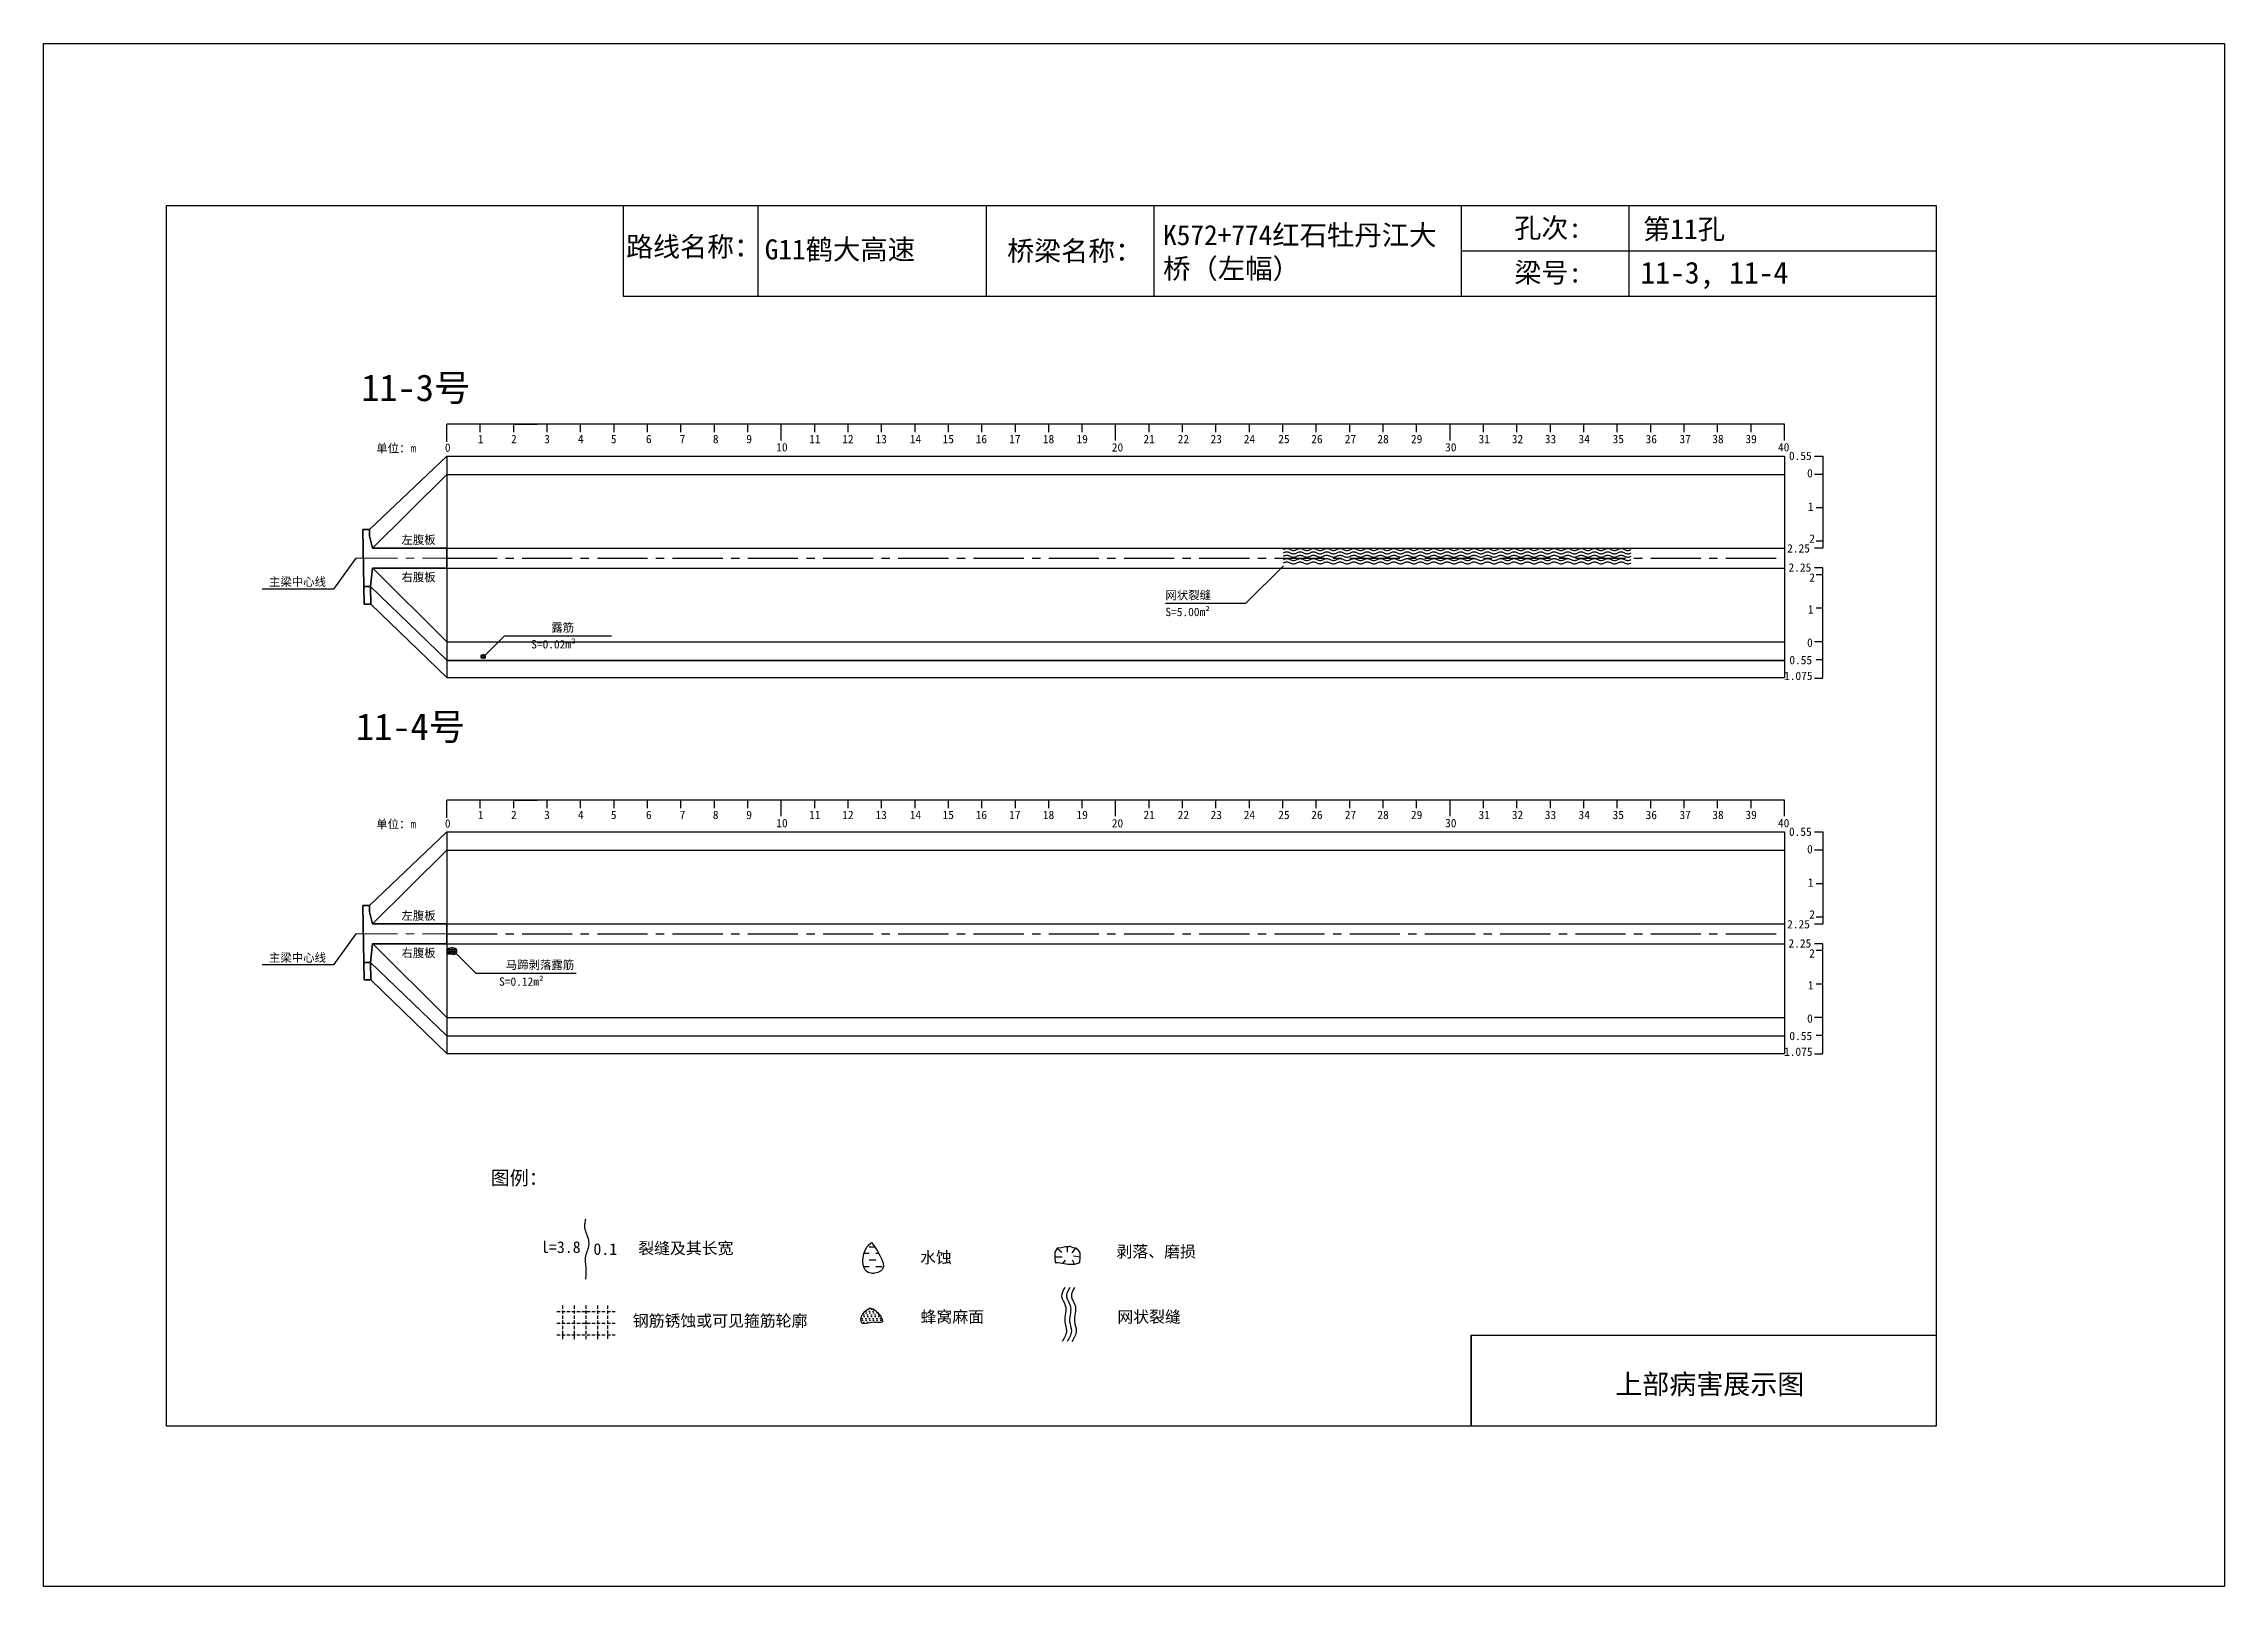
# Model space of a CAD drawing. Header units: millimetres. Extents: x -37 to 615, y -48 to 413.
import ezdxf

# ---------------------------------------------------------------- set-up
doc = ezdxf.new("R2010")
doc.units = ezdxf.units.MM
for name, pattern in [('CENTER', [2, 1.25, -0.25, 0.25, -0.25]), ('CENTER2', [1.125, 0.75, -0.125, 0.125, -0.125]), ('DASHED', [0.75, 0.5, -0.25])]:
    doc.linetypes.add(name, pattern=pattern)
for name, color, linetype in [('加固措施', 7, 'Continuous'), ('图层1', 7, 'Continuous'), ('病害', 5, 'Continuous'), ('轮廓', 3, 'Continuous')]:
    doc.layers.add(name, color=color, linetype=linetype)
doc.layers.add('虚线', color=7, linetype='Continuous', lineweight=30)
doc.styles.get("Standard").update_dxf_attribs({"font": ''})
doc.styles.add('汉字', font='')
doc.styles.get('Standard').set_extended_font_data('SimSun')
doc.styles.get('汉字').set_extended_font_data('SimSun')
pattern_1 = [(0, (-3997.7199, -288.9294), (0.55266586, 1.10533173), [0, -1.10533173])]
pattern_2 = [(0, (-6886.571, -700.7115), (0.55266586, 1.10533173), [0, -1.10533173])]
pattern_3 = [(0, (-3576.1421, -199.0757), (1.9895971, 1.9895971), [1.9895971, -1.9895971])]

msp = doc.modelspace()

# ---------------------------------------------------------------- texts
for s, p in [('单位：m', (62.7, 290.99)), ('左腹板', (70.24, 263.64)), ('右腹板', (70.24, 252.47)), ('主梁中心线', (30.63, 251.08)), ('单位：m', (62.7, 178.65)), ('左腹板', (70.24, 151.3)), ('主梁中心线', (30.63, 138.73)), ('右腹板', (70.24, 140.13))]:
    msp.add_text(s, height=2.5).set_placement(p)
at = {"color": 7}
for s, p in [('网状裂缝', (298.69, 247.07)), ('S=5.00m²', (298.69, 242.07)), ('S=0.02m²', (109.05, 232.41)), ('露筋', (115.05, 237.41)), ('马蹄剥落露筋', (101.45, 136.59)), ('S=0.12m²', (99.45, 131.59))]:
    msp.add_text(s, height=2.5, dxfattribs=at).set_placement(p)
at = {"linetype": 'ByBlock', "attachment_point": 1, "style": '汉字'}
for s, insert, char_height, width in [('K572+774红石牡丹江大桥（左幅）', (298, 358.97), 6, 87.5474), ('{\\C0;第11孔}', (441.52, 360.78), 6, 77.4135), ('{\\C0;G11鹤大高速}', (178.87, 354.68), 6, 62.8604), ('{\\C0;11-3, 11-4}', (440.75, 347.98), 6.5, 84.1186), ('{\\C0;11-3号}', (58.2, 314.34), 8, 49.3496), ('{\\C0;11-4号}', (56.63, 213.01), 8, 49.3496)]:
    msp.add_mtext(s, dxfattribs=dict(at, insert=insert, char_height=char_height, width=width))
at = {"layer": '图层1', "style": '汉字'}
for s, p in [('孔次:', (403.05, 355.16)), ('路线名称：', (137.42, 349.54)), ('桥梁名称：', (251.38, 348.29)), ('梁号:', (403.08, 341.8)), ('上部病害展示图', (433.23, 9.56))]:
    msp.add_text(s, height=5.918, dxfattribs=at).set_placement(p)
at = {"layer": '图层1', "lineweight": -2, "attachment_point": 1}
for s, insert, char_height in [('图例：', (96.91, 76.23), 4.178), ('图例：', (96.91, 76.23), 4.178), ('l=3.8', (111.98, 55.21), 3.481), ('l=3.8', (111.98, 55.21), 3.481), ('0.1', (127.65, 54.63), 3.481), ('0.1', (127.65, 54.63), 3.481), ('裂缝及其长宽', (141.05, 54.88), 3.481), ('裂缝及其长宽', (141.05, 54.88), 3.481), ('水蚀', (225.33, 52.14), 3.481), ('水蚀', (225.33, 52.14), 3.481), ('剥落、磨损', (284.06, 53.89), 3.481), ('剥落、磨损', (284.06, 53.89), 3.481), ('钢筋锈蚀或可见箍筋轮廓', (139.42, 33.21), 3.4814), ('钢筋锈蚀或可见箍筋轮廓', (139.42, 33.21), 3.4814), ('蜂窝麻面', (225.48, 34.38), 3.481), ('蜂窝麻面', (225.48, 34.38), 3.481), ('网状裂缝', (284.32, 34.39), 3.481), ('网状裂缝', (284.32, 34.39), 3.481)]:
    msp.add_mtext(s, dxfattribs=dict(at, insert=insert, char_height=char_height))

# ---------------------------------------------------------------- blocks, each defined once
blk = doc.blocks.new('adfsd')
at = {"lineweight": -2, "ltscale": 0.5}
for p, q in [((1140.897, -3083.694), (1140.936, -3083.729)), ((1140.983, -3083.682), (1140.981, -3083.729)), ((1141.053, -3083.694), (1141.022, -3083.735)), ((1140.876, -3083.768), (1140.94, -3083.769)), ((1140.948, -3083.824), (1140.969, -3083.796)), ((1141.045, -3083.83), (1141.028, -3083.796)), ((1141.094, -3083.772), (1141.036, -3083.763))]:
    blk.add_line(p, q, dxfattribs=at)
blk.add_lwpolyline([(1141, -3083.682), (1140.967, -3083.682), (1140.934, -3083.69), (1140.897, -3083.694), (1140.876, -3083.727), (1140.876, -3083.768), (1140.88, -3083.818), (1140.905, -3083.818), (1140.991, -3083.83), (1141.045, -3083.83), (1141.078, -3083.822), (1141.09, -3083.814), (1141.094, -3083.772), (1141.094, -3083.735), (1141.078, -3083.707), (1141.053, -3083.694), (1141.033, -3083.69), (1141, -3083.678)], dxfattribs=at)
blk = doc.blocks.new('chi')
at = {"color": 0}
for p, q in [((1147.409, -3079.329), (1147.409, -3078.8)), ((1187.409, -3078.8), (1147.409, -3078.8)), ((1148.409, -3079.041), (1148.409, -3078.8)), ((1149.409, -3079.041), (1149.409, -3078.8)), ((1149.409, -3078.8), (1150.109, -3078.8)), ((1150.409, -3079.041), (1150.409, -3078.8)), ((1151.409, -3079.041), (1151.409, -3078.8)), ((1152.409, -3079.041), (1152.409, -3078.8)), ((1153.409, -3079.041), (1153.409, -3078.8)), ((1154.409, -3079.041), (1154.409, -3078.8)), ((1155.409, -3079.041), (1155.409, -3078.8)), ((1156.409, -3079.041), (1156.409, -3078.8)), ((1157.409, -3079.283), (1157.409, -3078.8)), ((1158.409, -3079.041), (1158.409, -3078.8)), ((1159.409, -3079.041), (1159.409, -3078.8)), ((1160.409, -3079.041), (1160.409, -3078.8)), ((1161.409, -3079.041), (1161.409, -3078.8)), ((1162.409, -3079.041), (1162.409, -3078.8)), ((1163.409, -3079.041), (1163.409, -3078.8)), ((1164.409, -3079.041), (1164.409, -3078.8)), ((1165.409, -3079.041), (1165.409, -3078.8)), ((1166.409, -3079.041), (1166.409, -3078.8)), ((1167.409, -3079.283), (1167.409, -3078.8)), ((1168.409, -3079.041), (1168.409, -3078.8)), ((1169.409, -3079.041), (1169.409, -3078.8)), ((1170.409, -3079.041), (1170.409, -3078.8)), ((1171.409, -3079.041), (1171.409, -3078.8)), ((1172.409, -3079.041), (1172.409, -3078.8)), ((1173.409, -3079.041), (1173.409, -3078.8)), ((1174.409, -3079.041), (1174.409, -3078.8)), ((1175.409, -3079.041), (1175.409, -3078.8)), ((1176.409, -3079.041), (1176.409, -3078.8)), ((1177.409, -3079.283), (1177.409, -3078.8)), ((1178.409, -3079.041), (1178.409, -3078.8)), ((1179.409, -3079.041), (1179.409, -3078.8)), ((1180.409, -3079.041), (1180.409, -3078.8)), ((1181.409, -3079.041), (1181.409, -3078.8)), ((1182.409, -3079.041), (1182.409, -3078.8)), ((1183.409, -3079.041), (1183.409, -3078.8)), ((1184.409, -3079.041), (1184.409, -3078.8)), ((1185.409, -3079.041), (1185.409, -3078.8)), ((1186.409, -3079.041), (1186.409, -3078.8)), ((1187.409, -3079.283), (1187.409, -3078.8))]:
    blk.add_line(p, q, dxfattribs=at)
for s, p in [('0', (1147.349, -3079.623)), ('1', (1148.339, -3079.368)), ('2', (1149.328, -3079.368)), ('3', (1150.319, -3079.368)), ('4', (1151.329, -3079.368)), ('5', (1152.313, -3079.368)), ('6', (1153.363, -3079.368)), ('7', (1154.37, -3079.368)), ('8', (1155.363, -3079.368)), ('9', (1156.363, -3079.368)), ('10', (1157.259, -3079.613)), ('11', (1158.242, -3079.368)), ('12', (1159.233, -3079.368)), ('13', (1160.227, -3079.368)), ('14', (1161.252, -3079.368)), ('15', (1162.233, -3079.368)), ('16', (1163.223, -3079.368)), ('17', (1164.224, -3079.368)), ('18', (1165.232, -3079.368)), ('19', (1166.238, -3079.368)), ('20', (1167.294, -3079.617)), ('21', (1168.24, -3079.368)), ('22', (1169.264, -3079.368)), ('23', (1170.247, -3079.368)), ('24', (1171.24, -3079.368)), ('25', (1172.271, -3079.368)), ('26', (1173.258, -3079.368)), ('27', (1174.261, -3079.368)), ('28', (1175.236, -3079.368)), ('29', (1176.24, -3079.368)), ('30', (1177.262, -3079.613)), ('31', (1178.261, -3079.368)), ('32', (1179.256, -3079.368)), ('33', (1180.243, -3079.368)), ('34', (1181.251, -3079.368)), ('35', (1182.269, -3079.368)), ('36', (1183.256, -3079.368)), ('37', (1184.269, -3079.368)), ('38', (1185.251, -3079.368)), ('39', (1186.242, -3079.368)), ('40', (1187.216, -3079.613))]:
    blk.add_text(s, height=0.25).set_placement(p)
blk = doc.blocks.new('kopp')
at = {"color": 0}
for p, q in [((1188.308, -3078.25), (1188.558, -3078.25)), ((1188.558, -3078.25), (1188.558, -3078.8)), ((1188.558, -3078.8), (1188.308, -3078.8)), ((1188.558, -3078.8), (1188.558, -3079.8)), ((1188.558, -3079.8), (1188.358, -3079.8)), ((1188.558, -3079.8), (1188.558, -3079.8)), ((1188.558, -3079.8), (1188.558, -3080.8)), ((1188.558, -3081.009), (1188.308, -3081.009)), ((1188.558, -3080.8), (1188.358, -3080.8)), ((1188.558, -3080.8), (1188.558, -3081.009)), ((1188.558, -3081.592), (1188.308, -3081.592)), ((1188.558, -3081.8), (1188.358, -3081.8)), ((1188.558, -3081.8), (1188.558, -3081.592)), ((1188.558, -3082.8), (1188.558, -3081.8)), ((1188.558, -3082.8), (1188.358, -3082.8)), ((1188.558, -3083.8), (1188.558, -3082.8)), ((1188.558, -3082.8), (1188.558, -3082.8)), ((1188.558, -3083.8), (1188.308, -3083.8)), ((1188.558, -3084.875), (1188.558, -3083.8)), ((1188.558, -3084.338), (1188.358, -3084.338)), ((1188.308, -3084.888), (1188.558, -3084.888))]:
    blk.add_line(p, q, dxfattribs=at)
for s, p in [('0.55', (1187.543, -3078.37)), ('0', (1188.086, -3078.891)), ('1', (1188.109, -3079.89)), ('2', (1188.15, -3080.842)), ('2.25', (1187.49, -3081.135)), ('2.25', (1187.53, -3081.708)), ('2', (1188.15, -3082.006)), ('1', (1188.109, -3082.959)), ('0', (1188.086, -3083.954)), ('0.55', (1187.556, -3084.474)), ('1.075', (1187.398, -3084.946))]:
    blk.add_text(s, height=0.25).set_placement(p)

# ---------------------------------------------------------------- hatches: boundary and pattern name
at = {"layer": '加固措施', "lineweight": -2}
h = msp.add_hatch(dxfattribs=at)
h.set_pattern_fill('DASH', color=256, scale=0.626645)
h.set_pattern_definition(pattern_3)
edge = h.paths.add_edge_path()
edge.add_spline(control_points=[(210.85, 54.88), (210.36, 54.45), (208.03, 52.39), (207.41, 44.9), (216.74, 46.23), (213.29, 51.3), (210.85, 54.88)], knot_values=[0, 0, 0, 0, 3.237042, 15.187225, 21.182779, 35.601669, 35.601669, 35.601669, 35.601669], degree=3, periodic=0)
h = msp.add_hatch(dxfattribs=at)
h.set_pattern_fill('DASH', color=256, scale=0.626645)
h.set_pattern_definition(pattern_3)
edge = h.paths.add_edge_path()
edge.add_spline(control_points=[(210.85, 54.88), (210.36, 54.45), (208.03, 52.39), (207.41, 44.9), (216.74, 46.23), (213.29, 51.3), (210.85, 54.88)], knot_values=[0, 0, 0, 0, 3.237042, 15.187225, 21.182779, 35.601669, 35.601669, 35.601669, 35.601669], degree=3, periodic=0)
h = msp.add_hatch(dxfattribs=at)
h.set_pattern_fill('DOTS', scale=0.696272)
h.set_pattern_definition(pattern_1)
edge = h.paths.add_edge_path()
edge.add_spline(control_points=[(210.19, 35.22), (209.15, 34.51), (207.68, 33.49), (207.52, 29.75), (211, 31.47), (215.72, 30.12), (212.21, 35.3), (210.31, 35.22), (210.19, 35.22)], knot_values=[0, 0, 0, 0, 5.205471, 7.397577, 12.944796, 16.169923, 23.88441, 24.400432, 24.400432, 24.400432, 24.400432], degree=3, periodic=0)
h = msp.add_hatch(dxfattribs=at)
h.set_pattern_fill('DOTS', scale=0.696272)
h.set_pattern_definition(pattern_1)
edge = h.paths.add_edge_path()
edge.add_spline(control_points=[(210.19, 35.22), (209.15, 34.51), (207.68, 33.49), (207.52, 29.75), (211, 31.47), (215.72, 30.12), (212.21, 35.3), (210.31, 35.22), (210.19, 35.22)], knot_values=[0, 0, 0, 0, 5.205471, 7.397577, 12.944796, 16.169923, 23.88441, 24.400432, 24.400432, 24.400432, 24.400432], degree=3, periodic=0)
at = {"layer": '病害', "lineweight": -2}
h = msp.add_hatch(dxfattribs=at)
h.set_pattern_fill('DOTS', color=4, scale=0.696272, style=0)
h.set_pattern_definition(pattern_2)
edge = h.paths.add_edge_path()
edge.add_spline(control_points=[(210.19, 35.22), (209.15, 34.51), (207.68, 33.49), (207.52, 29.75), (211, 31.47), (215.72, 30.12), (212.21, 35.3), (210.31, 35.22), (210.19, 35.22)], knot_values=[0, 0, 0, 0, 1.041094, 1.479515, 2.588959, 3.233985, 4.776882, 4.880086, 4.880086, 4.880086, 4.880086], degree=3, periodic=0)
h = msp.add_hatch(dxfattribs=at)
h.set_pattern_fill('DOTS', color=4, scale=0.696272, style=0)
h.set_pattern_definition(pattern_2)
edge = h.paths.add_edge_path()
edge.add_spline(control_points=[(210.19, 35.22), (209.15, 34.51), (207.68, 33.49), (207.52, 29.75), (211, 31.47), (215.72, 30.12), (212.21, 35.3), (210.31, 35.22), (210.19, 35.22)], knot_values=[0, 0, 0, 0, 1.041094, 1.479515, 2.588959, 3.233985, 4.776882, 4.880086, 4.880086, 4.880086, 4.880086], degree=3, periodic=0)

# ---------------------------------------------------------------- linework, layer by layer
at = {"color": 0, "linetype": 'ByBlock'}
for p, q in [((0, 364.85), (529.17, 364.85)), ((0, 0), (0, 364.85)), ((136.5, 364.85), (136.5, 337.72)), ((245.1, 364.85), (245.1, 337.72)), ((387.13, 364.85), (387.13, 337.72)), ((437.29, 364.79), (437.29, 337.66)), ((529.17, 364.85), (529.17, 0)), ((136.5, 337.72), (529.17, 337.72)), ((390.12, 0), (390.12, 27.12)), ((390.12, 27.12), (529.17, 27.12)), ((529.17, 0), (0, 0))]:
    msp.add_line(p, q, dxfattribs=at)
at = {"color": 0}
for p, q in [((60.65, 267.93), (83.82, 289.93)), ((83.82, 289.93), (83.82, 223.68)), ((83.82, 289.93), (483.82, 289.93)), ((483.82, 289.93), (483.82, 223.68)), ((61.57, 262.43), (83.82, 284.43)), ((83.82, 262.43), (483.82, 262.43)), ((483.82, 262.43), (483.82, 259.43)), ((56.57, 259.43), (49.96, 250.17)), ((61.64, 256.43), (83.82, 234.43)), ((83.82, 256.43), (483.82, 256.43)), ((49.96, 250.17), (28.63, 250.17)), ((60.99, 250.93), (83.82, 228.93)), ((61.09, 245.68), (83.82, 223.68)), ((83.82, 234.43), (483.82, 234.43)), ((83.82, 228.93), (483.82, 228.93)), ((83.82, 228.81), (483.82, 228.81)), ((83.82, 223.68), (483.82, 223.68)), ((60.65, 155.59), (83.82, 177.59)), ((83.82, 177.59), (83.82, 111.34)), ((83.82, 177.59), (483.82, 177.59)), ((483.82, 177.59), (483.82, 111.34)), ((61.57, 150.08), (83.82, 172.09)), ((83.82, 172.09), (483.82, 172.09)), ((83.82, 150.09), (483.82, 150.09)), ((483.82, 150.09), (483.82, 147.09)), ((56.57, 147.09), (49.96, 137.83)), ((61.64, 144.09), (83.82, 122.09)), ((83.82, 144.09), (483.82, 144.09)), ((49.96, 137.83), (28.63, 137.83)), ((60.99, 138.59), (83.82, 116.59)), ((61.09, 133.34), (83.82, 111.34)), ((83.82, 122.09), (483.82, 122.09)), ((83.82, 116.59), (483.82, 116.59)), ((83.82, 111.34), (483.82, 111.34))]:
    msp.add_line(p, q, dxfattribs=at)
msp.add_line((83.82, 284.43), (483.82, 284.43))
at = {"color": 1, "linetype": 'CENTER2', "ltscale": 20}
for p, q in [((83.82, 259.43), (483.82, 259.43)), ((83.82, 147.09), (483.82, 147.09))]:
    msp.add_line(p, q, dxfattribs=at)
at = {"color": 1, "linetype": 'DASHED'}
for p, q in [((94, 230.26), (95.39, 230.26)), ((94, 230.02), (95.39, 230.02)), ((94, 229.78), (95.39, 229.78)), ((94.35, 229.53), (94.35, 230.51)), ((94.7, 229.53), (94.7, 230.51)), ((95.05, 229.53), (95.05, 230.51)), ((84, 142.46), (86.79, 142.46)), ((84, 141.97), (86.79, 141.97)), ((84, 141.49), (86.79, 141.49)), ((84.7, 141), (84.7, 142.95)), ((85.39, 141), (85.39, 142.95)), ((86.09, 141), (86.09, 142.95))]:
    msp.add_line(p, q, dxfattribs=at)
at = {"color": 7}
for p, q in [((94, 229.93), (94.41, 229.92)), ((94.13, 230.4), (94.38, 230.18)), ((94.46, 229.57), (94.59, 229.75)), ((94.68, 230.48), (94.67, 230.18)), ((95.13, 230.4), (94.93, 230.14)), ((95.08, 229.53), (94.97, 229.75)), ((95.39, 229.9), (95.02, 229.96)), ((84, 141.79), (84.82, 141.78)), ((84.26, 142.74), (84.77, 142.3)), ((84.92, 141.08), (85.19, 141.44)), ((85.37, 142.89), (85.34, 142.3)), ((86.26, 142.74), (85.86, 142.22)), ((86.16, 141), (85.94, 141.44)), ((86.79, 141.74), (86.04, 141.85))]:
    msp.add_line(p, q, dxfattribs=at)
at = {"color": 1, "linetype": 'DASHED', "ltscale": 2}
for p, q in [((116.71, 34.25), (134.11, 34.25)), ((116.71, 34.25), (134.11, 34.25)), ((118.45, 35.99), (118.45, 25.55)), ((118.45, 35.99), (118.45, 25.55)), ((121.93, 35.99), (121.93, 25.55)), ((121.93, 35.99), (121.93, 25.55)), ((125.41, 35.99), (125.41, 25.55)), ((125.41, 35.99), (125.41, 25.55)), ((128.89, 35.99), (128.89, 25.55)), ((128.89, 35.99), (128.89, 25.55)), ((131.87, 36.02), (131.87, 25.57)), ((131.87, 36.02), (131.87, 25.57)), ((116.71, 30.77), (134.11, 30.77)), ((116.71, 30.77), (134.11, 30.77)), ((116.71, 27.29), (134.11, 27.29)), ((116.71, 27.29), (134.11, 27.29))]:
    msp.add_line(p, q, dxfattribs=at)
at = {"color": 3, "linetype": 'ByBlock'}
msp.add_lwpolyline([(-36.77, 413.19), (615.38, 413.19), (615.38, -47.93), (-36.77, -47.93)], close=True, dxfattribs=at)
at = {"color": 7}
for points in [[(334, 262), (334.2, 262.09), (334.4, 262.18), (334.6, 262.24), (334.8, 262.29), (335, 262.3), (335.2, 262.29), (335.4, 262.24), (335.6, 262.18), (335.8, 262.09), (336, 262), (336.2, 261.91), (336.4, 261.82), (336.6, 261.76), (336.8, 261.71), (337, 261.7), (337.2, 261.71), (337.4, 261.76), (337.6, 261.82), (337.8, 261.91), (338, 262), (338.2, 262.09), (338.4, 262.18), (338.6, 262.24), (338.8, 262.29), (339, 262.3), (339.2, 262.29), (339.4, 262.24), (339.6, 262.18), (339.8, 262.09), (340, 262), (340.2, 261.91), (340.4, 261.82), (340.6, 261.76), (340.8, 261.71), (341, 261.7), (341.2, 261.71), (341.4, 261.76), (341.6, 261.82), (341.8, 261.91), (342, 262), (342.2, 262.09), (342.4, 262.18), (342.6, 262.24), (342.8, 262.29), (343, 262.3), (343.2, 262.29), (343.4, 262.24), (343.6, 262.18), (343.8, 262.09), (344, 262), (344.2, 261.91), (344.4, 261.82), (344.6, 261.76), (344.8, 261.71), (345, 261.7), (345.2, 261.71), (345.4, 261.76), (345.6, 261.82), (345.8, 261.91), (346, 262), (346.2, 262.09), (346.4, 262.18), (346.6, 262.24), (346.8, 262.29), (347, 262.3), (347.2, 262.29), (347.4, 262.24), (347.6, 262.18), (347.8, 262.09), (348, 262), (348.2, 261.91), (348.4, 261.82), (348.6, 261.76), (348.8, 261.71), (349, 261.7), (349.2, 261.71), (349.4, 261.76), (349.6, 261.82), (349.8, 261.91), (350, 262), (350.2, 262.09), (350.4, 262.18), (350.6, 262.24), (350.8, 262.29), (351, 262.3), (351.2, 262.29), (351.4, 262.24), (351.6, 262.18), (351.8, 262.09), (352, 262), (352.2, 261.91), (352.4, 261.82), (352.6, 261.76), (352.8, 261.71), (353, 261.7), (353.2, 261.71), (353.4, 261.76), (353.6, 261.82), (353.8, 261.91), (354, 262), (354.2, 262.09), (354.4, 262.18), (354.6, 262.24), (354.8, 262.29), (355, 262.3), (355.2, 262.29), (355.4, 262.24), (355.6, 262.18), (355.8, 262.09), (356, 262), (356.2, 261.91), (356.4, 261.82), (356.6, 261.76), (356.8, 261.71), (357, 261.7), (357.2, 261.71), (357.4, 261.76), (357.6, 261.82), (357.8, 261.91), (358, 262), (358.2, 262.09), (358.4, 262.18), (358.6, 262.24), (358.8, 262.29), (359, 262.3), (359.2, 262.29), (359.4, 262.24), (359.6, 262.18), (359.8, 262.09), (360, 262), (360.2, 261.91), (360.4, 261.82), (360.6, 261.76), (360.8, 261.71), (361, 261.7), (361.2, 261.71), (361.4, 261.76), (361.6, 261.82), (361.8, 261.91), (362, 262), (362.2, 262.09), (362.4, 262.18), (362.6, 262.24), (362.8, 262.29), (363, 262.3), (363.2, 262.29), (363.4, 262.24), (363.6, 262.18), (363.8, 262.09), (364, 262), (364.2, 261.91), (364.4, 261.82), (364.6, 261.76), (364.8, 261.71), (365, 261.7), (365.2, 261.71), (365.4, 261.76), (365.6, 261.82), (365.8, 261.91), (366, 262), (366.2, 262.09), (366.4, 262.18), (366.6, 262.24), (366.8, 262.29), (367, 262.3), (367.2, 262.29), (367.4, 262.24), (367.6, 262.18), (367.8, 262.09), (368, 262), (368.2, 261.91), (368.4, 261.82), (368.6, 261.76), (368.8, 261.71), (369, 261.7), (369.2, 261.71), (369.4, 261.76), (369.6, 261.82), (369.8, 261.91), (370, 262), (370.2, 262.09), (370.4, 262.18), (370.6, 262.24), (370.8, 262.29), (371, 262.3), (371.2, 262.29), (371.4, 262.24), (371.6, 262.18), (371.8, 262.09), (372, 262), (372.2, 261.91), (372.4, 261.82), (372.6, 261.76), (372.8, 261.71), (373, 261.7), (373.2, 261.71), (373.4, 261.76), (373.6, 261.82), (373.8, 261.91), (374, 262), (374.2, 262.09), (374.4, 262.18), (374.6, 262.24), (374.8, 262.29), (375, 262.3), (375.2, 262.29), (375.4, 262.24), (375.6, 262.18), (375.8, 262.09), (376, 262), (376.2, 261.91), (376.4, 261.82), (376.6, 261.76), (376.8, 261.71), (377, 261.7), (377.2, 261.71), (377.4, 261.76), (377.6, 261.82), (377.8, 261.91), (378, 262), (378.2, 262.09), (378.4, 262.18), (378.6, 262.24), (378.8, 262.29), (379, 262.3), (379.2, 262.29), (379.4, 262.24), (379.6, 262.18), (379.8, 262.09), (380, 262), (380.2, 261.91), (380.4, 261.82), (380.6, 261.76), (380.8, 261.71), (381, 261.7), (381.2, 261.71), (381.4, 261.76), (381.6, 261.82), (381.8, 261.91), (382, 262), (382.2, 262.09), (382.4, 262.18), (382.6, 262.24), (382.8, 262.29), (383, 262.3), (383.2, 262.29), (383.4, 262.24), (383.6, 262.18), (383.8, 262.09), (384, 262), (384.2, 261.91), (384.4, 261.82), (384.6, 261.76), (384.8, 261.71), (385, 261.7), (385.2, 261.71), (385.4, 261.76), (385.6, 261.82), (385.8, 261.91), (386, 262), (386.2, 262.09), (386.4, 262.18), (386.6, 262.24), (386.8, 262.29), (387, 262.3), (387.2, 262.29), (387.4, 262.24), (387.6, 262.18), (387.8, 262.09), (388, 262), (388.2, 261.91), (388.4, 261.82), (388.6, 261.76), (388.8, 261.71), (389, 261.7), (389.2, 261.71), (389.4, 261.76), (389.6, 261.82), (389.8, 261.91), (390, 262), (390.2, 262.09), (390.4, 262.18), (390.6, 262.24), (390.8, 262.29), (391, 262.3), (391.2, 262.29), (391.4, 262.24), (391.6, 262.18), (391.8, 262.09), (392, 262), (392.2, 261.91), (392.4, 261.82), (392.6, 261.76), (392.8, 261.71), (393, 261.7), (393.2, 261.71), (393.4, 261.76), (393.6, 261.82), (393.8, 261.91), (394, 262), (394.2, 262.09), (394.4, 262.18), (394.6, 262.24), (394.8, 262.29), (395, 262.3), (395.2, 262.29), (395.4, 262.24), (395.6, 262.18), (395.8, 262.09), (396, 262), (396.2, 261.91), (396.4, 261.82), (396.6, 261.76), (396.8, 261.71), (397, 261.7), (397.2, 261.71), (397.4, 261.76), (397.6, 261.82), (397.8, 261.91), (398, 262), (398.2, 262.09), (398.4, 262.18), (398.6, 262.24), (398.8, 262.29), (399, 262.3), (399.2, 262.29), (399.4, 262.24), (399.6, 262.18), (399.8, 262.09), (400, 262), (400.2, 261.91), (400.4, 261.82), (400.6, 261.76), (400.8, 261.71), (401, 261.7), (401.2, 261.71), (401.4, 261.76), (401.6, 261.82), (401.8, 261.91), (402, 262), (402.2, 262.09), (402.4, 262.18), (402.6, 262.24), (402.8, 262.29), (403, 262.3), (403.2, 262.29), (403.4, 262.24), (403.6, 262.18), (403.8, 262.09), (404, 262), (404.2, 261.91), (404.4, 261.82), (404.6, 261.76), (404.8, 261.71), (405, 261.7), (405.2, 261.71), (405.4, 261.76), (405.6, 261.82), (405.8, 261.91), (406, 262), (406.2, 262.09), (406.4, 262.18), (406.6, 262.24), (406.8, 262.29), (407, 262.3), (407.2, 262.29), (407.4, 262.24), (407.6, 262.18), (407.8, 262.09), (408, 262), (408.2, 261.91), (408.4, 261.82), (408.6, 261.76), (408.8, 261.71), (409, 261.7), (409.2, 261.71), (409.4, 261.76), (409.6, 261.82), (409.8, 261.91), (410, 262), (410.2, 262.09), (410.4, 262.18), (410.6, 262.24), (410.8, 262.29), (411, 262.3), (411.2, 262.29), (411.4, 262.24), (411.6, 262.18), (411.8, 262.09), (412, 262), (412.2, 261.91), (412.4, 261.82), (412.6, 261.76), (412.8, 261.71), (413, 261.7), (413.2, 261.71), (413.4, 261.76), (413.6, 261.82), (413.8, 261.91), (414, 262), (414.2, 262.09), (414.4, 262.18), (414.6, 262.24), (414.8, 262.29), (415, 262.3), (415.2, 262.29), (415.4, 262.24), (415.6, 262.18), (415.8, 262.09), (416, 262), (416.2, 261.91), (416.4, 261.82), (416.6, 261.76), (416.8, 261.71), (417, 261.7), (417.2, 261.71), (417.4, 261.76), (417.6, 261.82), (417.8, 261.91), (418, 262), (418.2, 262.09), (418.4, 262.18), (418.6, 262.24), (418.8, 262.29), (419, 262.3), (419.2, 262.29), (419.4, 262.24), (419.6, 262.18), (419.8, 262.09), (420, 262), (420.2, 261.91), (420.4, 261.82), (420.6, 261.76), (420.8, 261.71), (421, 261.7), (421.2, 261.71), (421.4, 261.76), (421.6, 261.82), (421.8, 261.91), (422, 262), (422.2, 262.09), (422.4, 262.18), (422.6, 262.24), (422.8, 262.29), (423, 262.3), (423.2, 262.29), (423.4, 262.24), (423.6, 262.18), (423.8, 262.09), (424, 262), (424.2, 261.91), (424.4, 261.82), (424.6, 261.76), (424.8, 261.71), (425, 261.7), (425.2, 261.71), (425.4, 261.76), (425.6, 261.82), (425.8, 261.91), (426, 262), (426.2, 262.09), (426.4, 262.18), (426.6, 262.24), (426.8, 262.29), (427, 262.3), (427.2, 262.29), (427.4, 262.24), (427.6, 262.18), (427.8, 262.09), (428, 262), (428.2, 261.91), (428.4, 261.82), (428.6, 261.76), (428.8, 261.71), (429, 261.7), (429.2, 261.71), (429.4, 261.76), (429.6, 261.82), (429.8, 261.91), (430, 262), (430.2, 262.09), (430.4, 262.18), (430.6, 262.24), (430.8, 262.29), (431, 262.3), (431.2, 262.29), (431.4, 262.24), (431.6, 262.18), (431.8, 262.09), (432, 262), (432.2, 261.91), (432.4, 261.82), (432.6, 261.76), (432.8, 261.71), (433, 261.7), (433.2, 261.71), (433.4, 261.76), (433.6, 261.82), (433.8, 261.91), (434, 262), (434.2, 262.09), (434.4, 262.18), (434.6, 262.24), (434.8, 262.29), (435, 262.3), (435.2, 262.29), (435.4, 262.24), (435.6, 262.18), (435.8, 262.09), (436, 262), (436.2, 261.91), (436.4, 261.82), (436.6, 261.76), (436.8, 261.71), (437, 261.7), (437.2, 261.71), (437.4, 261.76), (437.6, 261.82), (437.8, 261.91), (438, 262)], [(334, 261), (334.2, 261.09), (334.4, 261.18), (334.6, 261.24), (334.8, 261.29), (335, 261.3), (335.2, 261.29), (335.4, 261.24), (335.6, 261.18), (335.8, 261.09), (336, 261), (336.2, 260.91), (336.4, 260.82), (336.6, 260.76), (336.8, 260.71), (337, 260.7), (337.2, 260.71), (337.4, 260.76), (337.6, 260.82), (337.8, 260.91), (338, 261), (338.2, 261.09), (338.4, 261.18), (338.6, 261.24), (338.8, 261.29), (339, 261.3), (339.2, 261.29), (339.4, 261.24), (339.6, 261.18), (339.8, 261.09), (340, 261), (340.2, 260.91), (340.4, 260.82), (340.6, 260.76), (340.8, 260.71), (341, 260.7), (341.2, 260.71), (341.4, 260.76), (341.6, 260.82), (341.8, 260.91), (342, 261), (342.2, 261.09), (342.4, 261.18), (342.6, 261.24), (342.8, 261.29), (343, 261.3), (343.2, 261.29), (343.4, 261.24), (343.6, 261.18), (343.8, 261.09), (344, 261), (344.2, 260.91), (344.4, 260.82), (344.6, 260.76), (344.8, 260.71), (345, 260.7), (345.2, 260.71), (345.4, 260.76), (345.6, 260.82), (345.8, 260.91), (346, 261), (346.2, 261.09), (346.4, 261.18), (346.6, 261.24), (346.8, 261.29), (347, 261.3), (347.2, 261.29), (347.4, 261.24), (347.6, 261.18), (347.8, 261.09), (348, 261), (348.2, 260.91), (348.4, 260.82), (348.6, 260.76), (348.8, 260.71), (349, 260.7), (349.2, 260.71), (349.4, 260.76), (349.6, 260.82), (349.8, 260.91), (350, 261), (350.2, 261.09), (350.4, 261.18), (350.6, 261.24), (350.8, 261.29), (351, 261.3), (351.2, 261.29), (351.4, 261.24), (351.6, 261.18), (351.8, 261.09), (352, 261), (352.2, 260.91), (352.4, 260.82), (352.6, 260.76), (352.8, 260.71), (353, 260.7), (353.2, 260.71), (353.4, 260.76), (353.6, 260.82), (353.8, 260.91), (354, 261), (354.2, 261.09), (354.4, 261.18), (354.6, 261.24), (354.8, 261.29), (355, 261.3), (355.2, 261.29), (355.4, 261.24), (355.6, 261.18), (355.8, 261.09), (356, 261), (356.2, 260.91), (356.4, 260.82), (356.6, 260.76), (356.8, 260.71), (357, 260.7), (357.2, 260.71), (357.4, 260.76), (357.6, 260.82), (357.8, 260.91), (358, 261), (358.2, 261.09), (358.4, 261.18), (358.6, 261.24), (358.8, 261.29), (359, 261.3), (359.2, 261.29), (359.4, 261.24), (359.6, 261.18), (359.8, 261.09), (360, 261), (360.2, 260.91), (360.4, 260.82), (360.6, 260.76), (360.8, 260.71), (361, 260.7), (361.2, 260.71), (361.4, 260.76), (361.6, 260.82), (361.8, 260.91), (362, 261), (362.2, 261.09), (362.4, 261.18), (362.6, 261.24), (362.8, 261.29), (363, 261.3), (363.2, 261.29), (363.4, 261.24), (363.6, 261.18), (363.8, 261.09), (364, 261), (364.2, 260.91), (364.4, 260.82), (364.6, 260.76), (364.8, 260.71), (365, 260.7), (365.2, 260.71), (365.4, 260.76), (365.6, 260.82), (365.8, 260.91), (366, 261), (366.2, 261.09), (366.4, 261.18), (366.6, 261.24), (366.8, 261.29), (367, 261.3), (367.2, 261.29), (367.4, 261.24), (367.6, 261.18), (367.8, 261.09), (368, 261), (368.2, 260.91), (368.4, 260.82), (368.6, 260.76), (368.8, 260.71), (369, 260.7), (369.2, 260.71), (369.4, 260.76), (369.6, 260.82), (369.8, 260.91), (370, 261), (370.2, 261.09), (370.4, 261.18), (370.6, 261.24), (370.8, 261.29), (371, 261.3), (371.2, 261.29), (371.4, 261.24), (371.6, 261.18), (371.8, 261.09), (372, 261), (372.2, 260.91), (372.4, 260.82), (372.6, 260.76), (372.8, 260.71), (373, 260.7), (373.2, 260.71), (373.4, 260.76), (373.6, 260.82), (373.8, 260.91), (374, 261), (374.2, 261.09), (374.4, 261.18), (374.6, 261.24), (374.8, 261.29), (375, 261.3), (375.2, 261.29), (375.4, 261.24), (375.6, 261.18), (375.8, 261.09), (376, 261), (376.2, 260.91), (376.4, 260.82), (376.6, 260.76), (376.8, 260.71), (377, 260.7), (377.2, 260.71), (377.4, 260.76), (377.6, 260.82), (377.8, 260.91), (378, 261), (378.2, 261.09), (378.4, 261.18), (378.6, 261.24), (378.8, 261.29), (379, 261.3), (379.2, 261.29), (379.4, 261.24), (379.6, 261.18), (379.8, 261.09), (380, 261), (380.2, 260.91), (380.4, 260.82), (380.6, 260.76), (380.8, 260.71), (381, 260.7), (381.2, 260.71), (381.4, 260.76), (381.6, 260.82), (381.8, 260.91), (382, 261), (382.2, 261.09), (382.4, 261.18), (382.6, 261.24), (382.8, 261.29), (383, 261.3), (383.2, 261.29), (383.4, 261.24), (383.6, 261.18), (383.8, 261.09), (384, 261), (384.2, 260.91), (384.4, 260.82), (384.6, 260.76), (384.8, 260.71), (385, 260.7), (385.2, 260.71), (385.4, 260.76), (385.6, 260.82), (385.8, 260.91), (386, 261), (386.2, 261.09), (386.4, 261.18), (386.6, 261.24), (386.8, 261.29), (387, 261.3), (387.2, 261.29), (387.4, 261.24), (387.6, 261.18), (387.8, 261.09), (388, 261), (388.2, 260.91), (388.4, 260.82), (388.6, 260.76), (388.8, 260.71), (389, 260.7), (389.2, 260.71), (389.4, 260.76), (389.6, 260.82), (389.8, 260.91), (390, 261), (390.2, 261.09), (390.4, 261.18), (390.6, 261.24), (390.8, 261.29), (391, 261.3), (391.2, 261.29), (391.4, 261.24), (391.6, 261.18), (391.8, 261.09), (392, 261), (392.2, 260.91), (392.4, 260.82), (392.6, 260.76), (392.8, 260.71), (393, 260.7), (393.2, 260.71), (393.4, 260.76), (393.6, 260.82), (393.8, 260.91), (394, 261), (394.2, 261.09), (394.4, 261.18), (394.6, 261.24), (394.8, 261.29), (395, 261.3), (395.2, 261.29), (395.4, 261.24), (395.6, 261.18), (395.8, 261.09), (396, 261), (396.2, 260.91), (396.4, 260.82), (396.6, 260.76), (396.8, 260.71), (397, 260.7), (397.2, 260.71), (397.4, 260.76), (397.6, 260.82), (397.8, 260.91), (398, 261), (398.2, 261.09), (398.4, 261.18), (398.6, 261.24), (398.8, 261.29), (399, 261.3), (399.2, 261.29), (399.4, 261.24), (399.6, 261.18), (399.8, 261.09), (400, 261), (400.2, 260.91), (400.4, 260.82), (400.6, 260.76), (400.8, 260.71), (401, 260.7), (401.2, 260.71), (401.4, 260.76), (401.6, 260.82), (401.8, 260.91), (402, 261), (402.2, 261.09), (402.4, 261.18), (402.6, 261.24), (402.8, 261.29), (403, 261.3), (403.2, 261.29), (403.4, 261.24), (403.6, 261.18), (403.8, 261.09), (404, 261), (404.2, 260.91), (404.4, 260.82), (404.6, 260.76), (404.8, 260.71), (405, 260.7), (405.2, 260.71), (405.4, 260.76), (405.6, 260.82), (405.8, 260.91), (406, 261), (406.2, 261.09), (406.4, 261.18), (406.6, 261.24), (406.8, 261.29), (407, 261.3), (407.2, 261.29), (407.4, 261.24), (407.6, 261.18), (407.8, 261.09), (408, 261), (408.2, 260.91), (408.4, 260.82), (408.6, 260.76), (408.8, 260.71), (409, 260.7), (409.2, 260.71), (409.4, 260.76), (409.6, 260.82), (409.8, 260.91), (410, 261), (410.2, 261.09), (410.4, 261.18), (410.6, 261.24), (410.8, 261.29), (411, 261.3), (411.2, 261.29), (411.4, 261.24), (411.6, 261.18), (411.8, 261.09), (412, 261), (412.2, 260.91), (412.4, 260.82), (412.6, 260.76), (412.8, 260.71), (413, 260.7), (413.2, 260.71), (413.4, 260.76), (413.6, 260.82), (413.8, 260.91), (414, 261), (414.2, 261.09), (414.4, 261.18), (414.6, 261.24), (414.8, 261.29), (415, 261.3), (415.2, 261.29), (415.4, 261.24), (415.6, 261.18), (415.8, 261.09), (416, 261), (416.2, 260.91), (416.4, 260.82), (416.6, 260.76), (416.8, 260.71), (417, 260.7), (417.2, 260.71), (417.4, 260.76), (417.6, 260.82), (417.8, 260.91), (418, 261), (418.2, 261.09), (418.4, 261.18), (418.6, 261.24), (418.8, 261.29), (419, 261.3), (419.2, 261.29), (419.4, 261.24), (419.6, 261.18), (419.8, 261.09), (420, 261), (420.2, 260.91), (420.4, 260.82), (420.6, 260.76), (420.8, 260.71), (421, 260.7), (421.2, 260.71), (421.4, 260.76), (421.6, 260.82), (421.8, 260.91), (422, 261), (422.2, 261.09), (422.4, 261.18), (422.6, 261.24), (422.8, 261.29), (423, 261.3), (423.2, 261.29), (423.4, 261.24), (423.6, 261.18), (423.8, 261.09), (424, 261), (424.2, 260.91), (424.4, 260.82), (424.6, 260.76), (424.8, 260.71), (425, 260.7), (425.2, 260.71), (425.4, 260.76), (425.6, 260.82), (425.8, 260.91), (426, 261), (426.2, 261.09), (426.4, 261.18), (426.6, 261.24), (426.8, 261.29), (427, 261.3), (427.2, 261.29), (427.4, 261.24), (427.6, 261.18), (427.8, 261.09), (428, 261), (428.2, 260.91), (428.4, 260.82), (428.6, 260.76), (428.8, 260.71), (429, 260.7), (429.2, 260.71), (429.4, 260.76), (429.6, 260.82), (429.8, 260.91), (430, 261), (430.2, 261.09), (430.4, 261.18), (430.6, 261.24), (430.8, 261.29), (431, 261.3), (431.2, 261.29), (431.4, 261.24), (431.6, 261.18), (431.8, 261.09), (432, 261), (432.2, 260.91), (432.4, 260.82), (432.6, 260.76), (432.8, 260.71), (433, 260.7), (433.2, 260.71), (433.4, 260.76), (433.6, 260.82), (433.8, 260.91), (434, 261), (434.2, 261.09), (434.4, 261.18), (434.6, 261.24), (434.8, 261.29), (435, 261.3), (435.2, 261.29), (435.4, 261.24), (435.6, 261.18), (435.8, 261.09), (436, 261), (436.2, 260.91), (436.4, 260.82), (436.6, 260.76), (436.8, 260.71), (437, 260.7), (437.2, 260.71), (437.4, 260.76), (437.6, 260.82), (437.8, 260.91), (438, 261)], [(334, 257.13), (322.69, 245.82), (298.69, 245.82)], [(334, 260), (334.2, 260.09), (334.4, 260.18), (334.6, 260.24), (334.8, 260.29), (335, 260.3), (335.2, 260.29), (335.4, 260.24), (335.6, 260.18), (335.8, 260.09), (336, 260), (336.2, 259.91), (336.4, 259.82), (336.6, 259.76), (336.8, 259.71), (337, 259.7), (337.2, 259.71), (337.4, 259.76), (337.6, 259.82), (337.8, 259.91), (338, 260), (338.2, 260.09), (338.4, 260.18), (338.6, 260.24), (338.8, 260.29), (339, 260.3), (339.2, 260.29), (339.4, 260.24), (339.6, 260.18), (339.8, 260.09), (340, 260), (340.2, 259.91), (340.4, 259.82), (340.6, 259.76), (340.8, 259.71), (341, 259.7), (341.2, 259.71), (341.4, 259.76), (341.6, 259.82), (341.8, 259.91), (342, 260), (342.2, 260.09), (342.4, 260.18), (342.6, 260.24), (342.8, 260.29), (343, 260.3), (343.2, 260.29), (343.4, 260.24), (343.6, 260.18), (343.8, 260.09), (344, 260), (344.2, 259.91), (344.4, 259.82), (344.6, 259.76), (344.8, 259.71), (345, 259.7), (345.2, 259.71), (345.4, 259.76), (345.6, 259.82), (345.8, 259.91), (346, 260), (346.2, 260.09), (346.4, 260.18), (346.6, 260.24), (346.8, 260.29), (347, 260.3), (347.2, 260.29), (347.4, 260.24), (347.6, 260.18), (347.8, 260.09), (348, 260), (348.2, 259.91), (348.4, 259.82), (348.6, 259.76), (348.8, 259.71), (349, 259.7), (349.2, 259.71), (349.4, 259.76), (349.6, 259.82), (349.8, 259.91), (350, 260), (350.2, 260.09), (350.4, 260.18), (350.6, 260.24), (350.8, 260.29), (351, 260.3), (351.2, 260.29), (351.4, 260.24), (351.6, 260.18), (351.8, 260.09), (352, 260), (352.2, 259.91), (352.4, 259.82), (352.6, 259.76), (352.8, 259.71), (353, 259.7), (353.2, 259.71), (353.4, 259.76), (353.6, 259.82), (353.8, 259.91), (354, 260), (354.2, 260.09), (354.4, 260.18), (354.6, 260.24), (354.8, 260.29), (355, 260.3), (355.2, 260.29), (355.4, 260.24), (355.6, 260.18), (355.8, 260.09), (356, 260), (356.2, 259.91), (356.4, 259.82), (356.6, 259.76), (356.8, 259.71), (357, 259.7), (357.2, 259.71), (357.4, 259.76), (357.6, 259.82), (357.8, 259.91), (358, 260), (358.2, 260.09), (358.4, 260.18), (358.6, 260.24), (358.8, 260.29), (359, 260.3), (359.2, 260.29), (359.4, 260.24), (359.6, 260.18), (359.8, 260.09), (360, 260), (360.2, 259.91), (360.4, 259.82), (360.6, 259.76), (360.8, 259.71), (361, 259.7), (361.2, 259.71), (361.4, 259.76), (361.6, 259.82), (361.8, 259.91), (362, 260), (362.2, 260.09), (362.4, 260.18), (362.6, 260.24), (362.8, 260.29), (363, 260.3), (363.2, 260.29), (363.4, 260.24), (363.6, 260.18), (363.8, 260.09), (364, 260), (364.2, 259.91), (364.4, 259.82), (364.6, 259.76), (364.8, 259.71), (365, 259.7), (365.2, 259.71), (365.4, 259.76), (365.6, 259.82), (365.8, 259.91), (366, 260), (366.2, 260.09), (366.4, 260.18), (366.6, 260.24), (366.8, 260.29), (367, 260.3), (367.2, 260.29), (367.4, 260.24), (367.6, 260.18), (367.8, 260.09), (368, 260), (368.2, 259.91), (368.4, 259.82), (368.6, 259.76), (368.8, 259.71), (369, 259.7), (369.2, 259.71), (369.4, 259.76), (369.6, 259.82), (369.8, 259.91), (370, 260), (370.2, 260.09), (370.4, 260.18), (370.6, 260.24), (370.8, 260.29), (371, 260.3), (371.2, 260.29), (371.4, 260.24), (371.6, 260.18), (371.8, 260.09), (372, 260), (372.2, 259.91), (372.4, 259.82), (372.6, 259.76), (372.8, 259.71), (373, 259.7), (373.2, 259.71), (373.4, 259.76), (373.6, 259.82), (373.8, 259.91), (374, 260), (374.2, 260.09), (374.4, 260.18), (374.6, 260.24), (374.8, 260.29), (375, 260.3), (375.2, 260.29), (375.4, 260.24), (375.6, 260.18), (375.8, 260.09), (376, 260), (376.2, 259.91), (376.4, 259.82), (376.6, 259.76), (376.8, 259.71), (377, 259.7), (377.2, 259.71), (377.4, 259.76), (377.6, 259.82), (377.8, 259.91), (378, 260), (378.2, 260.09), (378.4, 260.18), (378.6, 260.24), (378.8, 260.29), (379, 260.3), (379.2, 260.29), (379.4, 260.24), (379.6, 260.18), (379.8, 260.09), (380, 260), (380.2, 259.91), (380.4, 259.82), (380.6, 259.76), (380.8, 259.71), (381, 259.7), (381.2, 259.71), (381.4, 259.76), (381.6, 259.82), (381.8, 259.91), (382, 260), (382.2, 260.09), (382.4, 260.18), (382.6, 260.24), (382.8, 260.29), (383, 260.3), (383.2, 260.29), (383.4, 260.24), (383.6, 260.18), (383.8, 260.09), (384, 260), (384.2, 259.91), (384.4, 259.82), (384.6, 259.76), (384.8, 259.71), (385, 259.7), (385.2, 259.71), (385.4, 259.76), (385.6, 259.82), (385.8, 259.91), (386, 260), (386.2, 260.09), (386.4, 260.18), (386.6, 260.24), (386.8, 260.29), (387, 260.3), (387.2, 260.29), (387.4, 260.24), (387.6, 260.18), (387.8, 260.09), (388, 260), (388.2, 259.91), (388.4, 259.82), (388.6, 259.76), (388.8, 259.71), (389, 259.7), (389.2, 259.71), (389.4, 259.76), (389.6, 259.82), (389.8, 259.91), (390, 260), (390.2, 260.09), (390.4, 260.18), (390.6, 260.24), (390.8, 260.29), (391, 260.3), (391.2, 260.29), (391.4, 260.24), (391.6, 260.18), (391.8, 260.09), (392, 260), (392.2, 259.91), (392.4, 259.82), (392.6, 259.76), (392.8, 259.71), (393, 259.7), (393.2, 259.71), (393.4, 259.76), (393.6, 259.82), (393.8, 259.91), (394, 260), (394.2, 260.09), (394.4, 260.18), (394.6, 260.24), (394.8, 260.29), (395, 260.3), (395.2, 260.29), (395.4, 260.24), (395.6, 260.18), (395.8, 260.09), (396, 260), (396.2, 259.91), (396.4, 259.82), (396.6, 259.76), (396.8, 259.71), (397, 259.7), (397.2, 259.71), (397.4, 259.76), (397.6, 259.82), (397.8, 259.91), (398, 260), (398.2, 260.09), (398.4, 260.18), (398.6, 260.24), (398.8, 260.29), (399, 260.3), (399.2, 260.29), (399.4, 260.24), (399.6, 260.18), (399.8, 260.09), (400, 260), (400.2, 259.91), (400.4, 259.82), (400.6, 259.76), (400.8, 259.71), (401, 259.7), (401.2, 259.71), (401.4, 259.76), (401.6, 259.82), (401.8, 259.91), (402, 260), (402.2, 260.09), (402.4, 260.18), (402.6, 260.24), (402.8, 260.29), (403, 260.3), (403.2, 260.29), (403.4, 260.24), (403.6, 260.18), (403.8, 260.09), (404, 260), (404.2, 259.91), (404.4, 259.82), (404.6, 259.76), (404.8, 259.71), (405, 259.7), (405.2, 259.71), (405.4, 259.76), (405.6, 259.82), (405.8, 259.91), (406, 260), (406.2, 260.09), (406.4, 260.18), (406.6, 260.24), (406.8, 260.29), (407, 260.3), (407.2, 260.29), (407.4, 260.24), (407.6, 260.18), (407.8, 260.09), (408, 260), (408.2, 259.91), (408.4, 259.82), (408.6, 259.76), (408.8, 259.71), (409, 259.7), (409.2, 259.71), (409.4, 259.76), (409.6, 259.82), (409.8, 259.91), (410, 260), (410.2, 260.09), (410.4, 260.18), (410.6, 260.24), (410.8, 260.29), (411, 260.3), (411.2, 260.29), (411.4, 260.24), (411.6, 260.18), (411.8, 260.09), (412, 260), (412.2, 259.91), (412.4, 259.82), (412.6, 259.76), (412.8, 259.71), (413, 259.7), (413.2, 259.71), (413.4, 259.76), (413.6, 259.82), (413.8, 259.91), (414, 260), (414.2, 260.09), (414.4, 260.18), (414.6, 260.24), (414.8, 260.29), (415, 260.3), (415.2, 260.29), (415.4, 260.24), (415.6, 260.18), (415.8, 260.09), (416, 260), (416.2, 259.91), (416.4, 259.82), (416.6, 259.76), (416.8, 259.71), (417, 259.7), (417.2, 259.71), (417.4, 259.76), (417.6, 259.82), (417.8, 259.91), (418, 260), (418.2, 260.09), (418.4, 260.18), (418.6, 260.24), (418.8, 260.29), (419, 260.3), (419.2, 260.29), (419.4, 260.24), (419.6, 260.18), (419.8, 260.09), (420, 260), (420.2, 259.91), (420.4, 259.82), (420.6, 259.76), (420.8, 259.71), (421, 259.7), (421.2, 259.71), (421.4, 259.76), (421.6, 259.82), (421.8, 259.91), (422, 260), (422.2, 260.09), (422.4, 260.18), (422.6, 260.24), (422.8, 260.29), (423, 260.3), (423.2, 260.29), (423.4, 260.24), (423.6, 260.18), (423.8, 260.09), (424, 260), (424.2, 259.91), (424.4, 259.82), (424.6, 259.76), (424.8, 259.71), (425, 259.7), (425.2, 259.71), (425.4, 259.76), (425.6, 259.82), (425.8, 259.91), (426, 260), (426.2, 260.09), (426.4, 260.18), (426.6, 260.24), (426.8, 260.29), (427, 260.3), (427.2, 260.29), (427.4, 260.24), (427.6, 260.18), (427.8, 260.09), (428, 260), (428.2, 259.91), (428.4, 259.82), (428.6, 259.76), (428.8, 259.71), (429, 259.7), (429.2, 259.71), (429.4, 259.76), (429.6, 259.82), (429.8, 259.91), (430, 260), (430.2, 260.09), (430.4, 260.18), (430.6, 260.24), (430.8, 260.29), (431, 260.3), (431.2, 260.29), (431.4, 260.24), (431.6, 260.18), (431.8, 260.09), (432, 260), (432.2, 259.91), (432.4, 259.82), (432.6, 259.76), (432.8, 259.71), (433, 259.7), (433.2, 259.71), (433.4, 259.76), (433.6, 259.82), (433.8, 259.91), (434, 260), (434.2, 260.09), (434.4, 260.18), (434.6, 260.24), (434.8, 260.29), (435, 260.3), (435.2, 260.29), (435.4, 260.24), (435.6, 260.18), (435.8, 260.09), (436, 260), (436.2, 259.91), (436.4, 259.82), (436.6, 259.76), (436.8, 259.71), (437, 259.7), (437.2, 259.71), (437.4, 259.76), (437.6, 259.82), (437.8, 259.91), (438, 260)], [(334, 259), (334.2, 259.09), (334.4, 259.18), (334.6, 259.24), (334.8, 259.29), (335, 259.3), (335.2, 259.29), (335.4, 259.24), (335.6, 259.18), (335.8, 259.09), (336, 259), (336.2, 258.91), (336.4, 258.82), (336.6, 258.76), (336.8, 258.71), (337, 258.7), (337.2, 258.71), (337.4, 258.76), (337.6, 258.82), (337.8, 258.91), (338, 259), (338.2, 259.09), (338.4, 259.18), (338.6, 259.24), (338.8, 259.29), (339, 259.3), (339.2, 259.29), (339.4, 259.24), (339.6, 259.18), (339.8, 259.09), (340, 259), (340.2, 258.91), (340.4, 258.82), (340.6, 258.76), (340.8, 258.71), (341, 258.7), (341.2, 258.71), (341.4, 258.76), (341.6, 258.82), (341.8, 258.91), (342, 259), (342.2, 259.09), (342.4, 259.18), (342.6, 259.24), (342.8, 259.29), (343, 259.3), (343.2, 259.29), (343.4, 259.24), (343.6, 259.18), (343.8, 259.09), (344, 259), (344.2, 258.91), (344.4, 258.82), (344.6, 258.76), (344.8, 258.71), (345, 258.7), (345.2, 258.71), (345.4, 258.76), (345.6, 258.82), (345.8, 258.91), (346, 259), (346.2, 259.09), (346.4, 259.18), (346.6, 259.24), (346.8, 259.29), (347, 259.3), (347.2, 259.29), (347.4, 259.24), (347.6, 259.18), (347.8, 259.09), (348, 259), (348.2, 258.91), (348.4, 258.82), (348.6, 258.76), (348.8, 258.71), (349, 258.7), (349.2, 258.71), (349.4, 258.76), (349.6, 258.82), (349.8, 258.91), (350, 259), (350.2, 259.09), (350.4, 259.18), (350.6, 259.24), (350.8, 259.29), (351, 259.3), (351.2, 259.29), (351.4, 259.24), (351.6, 259.18), (351.8, 259.09), (352, 259), (352.2, 258.91), (352.4, 258.82), (352.6, 258.76), (352.8, 258.71), (353, 258.7), (353.2, 258.71), (353.4, 258.76), (353.6, 258.82), (353.8, 258.91), (354, 259), (354.2, 259.09), (354.4, 259.18), (354.6, 259.24), (354.8, 259.29), (355, 259.3), (355.2, 259.29), (355.4, 259.24), (355.6, 259.18), (355.8, 259.09), (356, 259), (356.2, 258.91), (356.4, 258.82), (356.6, 258.76), (356.8, 258.71), (357, 258.7), (357.2, 258.71), (357.4, 258.76), (357.6, 258.82), (357.8, 258.91), (358, 259), (358.2, 259.09), (358.4, 259.18), (358.6, 259.24), (358.8, 259.29), (359, 259.3), (359.2, 259.29), (359.4, 259.24), (359.6, 259.18), (359.8, 259.09), (360, 259), (360.2, 258.91), (360.4, 258.82), (360.6, 258.76), (360.8, 258.71), (361, 258.7), (361.2, 258.71), (361.4, 258.76), (361.6, 258.82), (361.8, 258.91), (362, 259), (362.2, 259.09), (362.4, 259.18), (362.6, 259.24), (362.8, 259.29), (363, 259.3), (363.2, 259.29), (363.4, 259.24), (363.6, 259.18), (363.8, 259.09), (364, 259), (364.2, 258.91), (364.4, 258.82), (364.6, 258.76), (364.8, 258.71), (365, 258.7), (365.2, 258.71), (365.4, 258.76), (365.6, 258.82), (365.8, 258.91), (366, 259), (366.2, 259.09), (366.4, 259.18), (366.6, 259.24), (366.8, 259.29), (367, 259.3), (367.2, 259.29), (367.4, 259.24), (367.6, 259.18), (367.8, 259.09), (368, 259), (368.2, 258.91), (368.4, 258.82), (368.6, 258.76), (368.8, 258.71), (369, 258.7), (369.2, 258.71), (369.4, 258.76), (369.6, 258.82), (369.8, 258.91), (370, 259), (370.2, 259.09), (370.4, 259.18), (370.6, 259.24), (370.8, 259.29), (371, 259.3), (371.2, 259.29), (371.4, 259.24), (371.6, 259.18), (371.8, 259.09), (372, 259), (372.2, 258.91), (372.4, 258.82), (372.6, 258.76), (372.8, 258.71), (373, 258.7), (373.2, 258.71), (373.4, 258.76), (373.6, 258.82), (373.8, 258.91), (374, 259), (374.2, 259.09), (374.4, 259.18), (374.6, 259.24), (374.8, 259.29), (375, 259.3), (375.2, 259.29), (375.4, 259.24), (375.6, 259.18), (375.8, 259.09), (376, 259), (376.2, 258.91), (376.4, 258.82), (376.6, 258.76), (376.8, 258.71), (377, 258.7), (377.2, 258.71), (377.4, 258.76), (377.6, 258.82), (377.8, 258.91), (378, 259), (378.2, 259.09), (378.4, 259.18), (378.6, 259.24), (378.8, 259.29), (379, 259.3), (379.2, 259.29), (379.4, 259.24), (379.6, 259.18), (379.8, 259.09), (380, 259), (380.2, 258.91), (380.4, 258.82), (380.6, 258.76), (380.8, 258.71), (381, 258.7), (381.2, 258.71), (381.4, 258.76), (381.6, 258.82), (381.8, 258.91), (382, 259), (382.2, 259.09), (382.4, 259.18), (382.6, 259.24), (382.8, 259.29), (383, 259.3), (383.2, 259.29), (383.4, 259.24), (383.6, 259.18), (383.8, 259.09), (384, 259), (384.2, 258.91), (384.4, 258.82), (384.6, 258.76), (384.8, 258.71), (385, 258.7), (385.2, 258.71), (385.4, 258.76), (385.6, 258.82), (385.8, 258.91), (386, 259), (386.2, 259.09), (386.4, 259.18), (386.6, 259.24), (386.8, 259.29), (387, 259.3), (387.2, 259.29), (387.4, 259.24), (387.6, 259.18), (387.8, 259.09), (388, 259), (388.2, 258.91), (388.4, 258.82), (388.6, 258.76), (388.8, 258.71), (389, 258.7), (389.2, 258.71), (389.4, 258.76), (389.6, 258.82), (389.8, 258.91), (390, 259), (390.2, 259.09), (390.4, 259.18), (390.6, 259.24), (390.8, 259.29), (391, 259.3), (391.2, 259.29), (391.4, 259.24), (391.6, 259.18), (391.8, 259.09), (392, 259), (392.2, 258.91), (392.4, 258.82), (392.6, 258.76), (392.8, 258.71), (393, 258.7), (393.2, 258.71), (393.4, 258.76), (393.6, 258.82), (393.8, 258.91), (394, 259), (394.2, 259.09), (394.4, 259.18), (394.6, 259.24), (394.8, 259.29), (395, 259.3), (395.2, 259.29), (395.4, 259.24), (395.6, 259.18), (395.8, 259.09), (396, 259), (396.2, 258.91), (396.4, 258.82), (396.6, 258.76), (396.8, 258.71), (397, 258.7), (397.2, 258.71), (397.4, 258.76), (397.6, 258.82), (397.8, 258.91), (398, 259), (398.2, 259.09), (398.4, 259.18), (398.6, 259.24), (398.8, 259.29), (399, 259.3), (399.2, 259.29), (399.4, 259.24), (399.6, 259.18), (399.8, 259.09), (400, 259), (400.2, 258.91), (400.4, 258.82), (400.6, 258.76), (400.8, 258.71), (401, 258.7), (401.2, 258.71), (401.4, 258.76), (401.6, 258.82), (401.8, 258.91), (402, 259), (402.2, 259.09), (402.4, 259.18), (402.6, 259.24), (402.8, 259.29), (403, 259.3), (403.2, 259.29), (403.4, 259.24), (403.6, 259.18), (403.8, 259.09), (404, 259), (404.2, 258.91), (404.4, 258.82), (404.6, 258.76), (404.8, 258.71), (405, 258.7), (405.2, 258.71), (405.4, 258.76), (405.6, 258.82), (405.8, 258.91), (406, 259), (406.2, 259.09), (406.4, 259.18), (406.6, 259.24), (406.8, 259.29), (407, 259.3), (407.2, 259.29), (407.4, 259.24), (407.6, 259.18), (407.8, 259.09), (408, 259), (408.2, 258.91), (408.4, 258.82), (408.6, 258.76), (408.8, 258.71), (409, 258.7), (409.2, 258.71), (409.4, 258.76), (409.6, 258.82), (409.8, 258.91), (410, 259), (410.2, 259.09), (410.4, 259.18), (410.6, 259.24), (410.8, 259.29), (411, 259.3), (411.2, 259.29), (411.4, 259.24), (411.6, 259.18), (411.8, 259.09), (412, 259), (412.2, 258.91), (412.4, 258.82), (412.6, 258.76), (412.8, 258.71), (413, 258.7), (413.2, 258.71), (413.4, 258.76), (413.6, 258.82), (413.8, 258.91), (414, 259), (414.2, 259.09), (414.4, 259.18), (414.6, 259.24), (414.8, 259.29), (415, 259.3), (415.2, 259.29), (415.4, 259.24), (415.6, 259.18), (415.8, 259.09), (416, 259), (416.2, 258.91), (416.4, 258.82), (416.6, 258.76), (416.8, 258.71), (417, 258.7), (417.2, 258.71), (417.4, 258.76), (417.6, 258.82), (417.8, 258.91), (418, 259), (418.2, 259.09), (418.4, 259.18), (418.6, 259.24), (418.8, 259.29), (419, 259.3), (419.2, 259.29), (419.4, 259.24), (419.6, 259.18), (419.8, 259.09), (420, 259), (420.2, 258.91), (420.4, 258.82), (420.6, 258.76), (420.8, 258.71), (421, 258.7), (421.2, 258.71), (421.4, 258.76), (421.6, 258.82), (421.8, 258.91), (422, 259), (422.2, 259.09), (422.4, 259.18), (422.6, 259.24), (422.8, 259.29), (423, 259.3), (423.2, 259.29), (423.4, 259.24), (423.6, 259.18), (423.8, 259.09), (424, 259), (424.2, 258.91), (424.4, 258.82), (424.6, 258.76), (424.8, 258.71), (425, 258.7), (425.2, 258.71), (425.4, 258.76), (425.6, 258.82), (425.8, 258.91), (426, 259), (426.2, 259.09), (426.4, 259.18), (426.6, 259.24), (426.8, 259.29), (427, 259.3), (427.2, 259.29), (427.4, 259.24), (427.6, 259.18), (427.8, 259.09), (428, 259), (428.2, 258.91), (428.4, 258.82), (428.6, 258.76), (428.8, 258.71), (429, 258.7), (429.2, 258.71), (429.4, 258.76), (429.6, 258.82), (429.8, 258.91), (430, 259), (430.2, 259.09), (430.4, 259.18), (430.6, 259.24), (430.8, 259.29), (431, 259.3), (431.2, 259.29), (431.4, 259.24), (431.6, 259.18), (431.8, 259.09), (432, 259), (432.2, 258.91), (432.4, 258.82), (432.6, 258.76), (432.8, 258.71), (433, 258.7), (433.2, 258.71), (433.4, 258.76), (433.6, 258.82), (433.8, 258.91), (434, 259), (434.2, 259.09), (434.4, 259.18), (434.6, 259.24), (434.8, 259.29), (435, 259.3), (435.2, 259.29), (435.4, 259.24), (435.6, 259.18), (435.8, 259.09), (436, 259), (436.2, 258.91), (436.4, 258.82), (436.6, 258.76), (436.8, 258.71), (437, 258.7), (437.2, 258.71), (437.4, 258.76), (437.6, 258.82), (437.8, 258.91), (438, 259)], [(334, 258), (334.2, 258.09), (334.4, 258.18), (334.6, 258.24), (334.8, 258.29), (335, 258.3), (335.2, 258.29), (335.4, 258.24), (335.6, 258.18), (335.8, 258.09), (336, 258), (336.2, 257.91), (336.4, 257.82), (336.6, 257.76), (336.8, 257.71), (337, 257.7), (337.2, 257.71), (337.4, 257.76), (337.6, 257.82), (337.8, 257.91), (338, 258), (338.2, 258.09), (338.4, 258.18), (338.6, 258.24), (338.8, 258.29), (339, 258.3), (339.2, 258.29), (339.4, 258.24), (339.6, 258.18), (339.8, 258.09), (340, 258), (340.2, 257.91), (340.4, 257.82), (340.6, 257.76), (340.8, 257.71), (341, 257.7), (341.2, 257.71), (341.4, 257.76), (341.6, 257.82), (341.8, 257.91), (342, 258), (342.2, 258.09), (342.4, 258.18), (342.6, 258.24), (342.8, 258.29), (343, 258.3), (343.2, 258.29), (343.4, 258.24), (343.6, 258.18), (343.8, 258.09), (344, 258), (344.2, 257.91), (344.4, 257.82), (344.6, 257.76), (344.8, 257.71), (345, 257.7), (345.2, 257.71), (345.4, 257.76), (345.6, 257.82), (345.8, 257.91), (346, 258), (346.2, 258.09), (346.4, 258.18), (346.6, 258.24), (346.8, 258.29), (347, 258.3), (347.2, 258.29), (347.4, 258.24), (347.6, 258.18), (347.8, 258.09), (348, 258), (348.2, 257.91), (348.4, 257.82), (348.6, 257.76), (348.8, 257.71), (349, 257.7), (349.2, 257.71), (349.4, 257.76), (349.6, 257.82), (349.8, 257.91), (350, 258), (350.2, 258.09), (350.4, 258.18), (350.6, 258.24), (350.8, 258.29), (351, 258.3), (351.2, 258.29), (351.4, 258.24), (351.6, 258.18), (351.8, 258.09), (352, 258), (352.2, 257.91), (352.4, 257.82), (352.6, 257.76), (352.8, 257.71), (353, 257.7), (353.2, 257.71), (353.4, 257.76), (353.6, 257.82), (353.8, 257.91), (354, 258), (354.2, 258.09), (354.4, 258.18), (354.6, 258.24), (354.8, 258.29), (355, 258.3), (355.2, 258.29), (355.4, 258.24), (355.6, 258.18), (355.8, 258.09), (356, 258), (356.2, 257.91), (356.4, 257.82), (356.6, 257.76), (356.8, 257.71), (357, 257.7), (357.2, 257.71), (357.4, 257.76), (357.6, 257.82), (357.8, 257.91), (358, 258), (358.2, 258.09), (358.4, 258.18), (358.6, 258.24), (358.8, 258.29), (359, 258.3), (359.2, 258.29), (359.4, 258.24), (359.6, 258.18), (359.8, 258.09), (360, 258), (360.2, 257.91), (360.4, 257.82), (360.6, 257.76), (360.8, 257.71), (361, 257.7), (361.2, 257.71), (361.4, 257.76), (361.6, 257.82), (361.8, 257.91), (362, 258), (362.2, 258.09), (362.4, 258.18), (362.6, 258.24), (362.8, 258.29), (363, 258.3), (363.2, 258.29), (363.4, 258.24), (363.6, 258.18), (363.8, 258.09), (364, 258), (364.2, 257.91), (364.4, 257.82), (364.6, 257.76), (364.8, 257.71), (365, 257.7), (365.2, 257.71), (365.4, 257.76), (365.6, 257.82), (365.8, 257.91), (366, 258), (366.2, 258.09), (366.4, 258.18), (366.6, 258.24), (366.8, 258.29), (367, 258.3), (367.2, 258.29), (367.4, 258.24), (367.6, 258.18), (367.8, 258.09), (368, 258), (368.2, 257.91), (368.4, 257.82), (368.6, 257.76), (368.8, 257.71), (369, 257.7), (369.2, 257.71), (369.4, 257.76), (369.6, 257.82), (369.8, 257.91), (370, 258), (370.2, 258.09), (370.4, 258.18), (370.6, 258.24), (370.8, 258.29), (371, 258.3), (371.2, 258.29), (371.4, 258.24), (371.6, 258.18), (371.8, 258.09), (372, 258), (372.2, 257.91), (372.4, 257.82), (372.6, 257.76), (372.8, 257.71), (373, 257.7), (373.2, 257.71), (373.4, 257.76), (373.6, 257.82), (373.8, 257.91), (374, 258), (374.2, 258.09), (374.4, 258.18), (374.6, 258.24), (374.8, 258.29), (375, 258.3), (375.2, 258.29), (375.4, 258.24), (375.6, 258.18), (375.8, 258.09), (376, 258), (376.2, 257.91), (376.4, 257.82), (376.6, 257.76), (376.8, 257.71), (377, 257.7), (377.2, 257.71), (377.4, 257.76), (377.6, 257.82), (377.8, 257.91), (378, 258), (378.2, 258.09), (378.4, 258.18), (378.6, 258.24), (378.8, 258.29), (379, 258.3), (379.2, 258.29), (379.4, 258.24), (379.6, 258.18), (379.8, 258.09), (380, 258), (380.2, 257.91), (380.4, 257.82), (380.6, 257.76), (380.8, 257.71), (381, 257.7), (381.2, 257.71), (381.4, 257.76), (381.6, 257.82), (381.8, 257.91), (382, 258), (382.2, 258.09), (382.4, 258.18), (382.6, 258.24), (382.8, 258.29), (383, 258.3), (383.2, 258.29), (383.4, 258.24), (383.6, 258.18), (383.8, 258.09), (384, 258), (384.2, 257.91), (384.4, 257.82), (384.6, 257.76), (384.8, 257.71), (385, 257.7), (385.2, 257.71), (385.4, 257.76), (385.6, 257.82), (385.8, 257.91), (386, 258), (386.2, 258.09), (386.4, 258.18), (386.6, 258.24), (386.8, 258.29), (387, 258.3), (387.2, 258.29), (387.4, 258.24), (387.6, 258.18), (387.8, 258.09), (388, 258), (388.2, 257.91), (388.4, 257.82), (388.6, 257.76), (388.8, 257.71), (389, 257.7), (389.2, 257.71), (389.4, 257.76), (389.6, 257.82), (389.8, 257.91), (390, 258), (390.2, 258.09), (390.4, 258.18), (390.6, 258.24), (390.8, 258.29), (391, 258.3), (391.2, 258.29), (391.4, 258.24), (391.6, 258.18), (391.8, 258.09), (392, 258), (392.2, 257.91), (392.4, 257.82), (392.6, 257.76), (392.8, 257.71), (393, 257.7), (393.2, 257.71), (393.4, 257.76), (393.6, 257.82), (393.8, 257.91), (394, 258), (394.2, 258.09), (394.4, 258.18), (394.6, 258.24), (394.8, 258.29), (395, 258.3), (395.2, 258.29), (395.4, 258.24), (395.6, 258.18), (395.8, 258.09), (396, 258), (396.2, 257.91), (396.4, 257.82), (396.6, 257.76), (396.8, 257.71), (397, 257.7), (397.2, 257.71), (397.4, 257.76), (397.6, 257.82), (397.8, 257.91), (398, 258), (398.2, 258.09), (398.4, 258.18), (398.6, 258.24), (398.8, 258.29), (399, 258.3), (399.2, 258.29), (399.4, 258.24), (399.6, 258.18), (399.8, 258.09), (400, 258), (400.2, 257.91), (400.4, 257.82), (400.6, 257.76), (400.8, 257.71), (401, 257.7), (401.2, 257.71), (401.4, 257.76), (401.6, 257.82), (401.8, 257.91), (402, 258), (402.2, 258.09), (402.4, 258.18), (402.6, 258.24), (402.8, 258.29), (403, 258.3), (403.2, 258.29), (403.4, 258.24), (403.6, 258.18), (403.8, 258.09), (404, 258), (404.2, 257.91), (404.4, 257.82), (404.6, 257.76), (404.8, 257.71), (405, 257.7), (405.2, 257.71), (405.4, 257.76), (405.6, 257.82), (405.8, 257.91), (406, 258), (406.2, 258.09), (406.4, 258.18), (406.6, 258.24), (406.8, 258.29), (407, 258.3), (407.2, 258.29), (407.4, 258.24), (407.6, 258.18), (407.8, 258.09), (408, 258), (408.2, 257.91), (408.4, 257.82), (408.6, 257.76), (408.8, 257.71), (409, 257.7), (409.2, 257.71), (409.4, 257.76), (409.6, 257.82), (409.8, 257.91), (410, 258), (410.2, 258.09), (410.4, 258.18), (410.6, 258.24), (410.8, 258.29), (411, 258.3), (411.2, 258.29), (411.4, 258.24), (411.6, 258.18), (411.8, 258.09), (412, 258), (412.2, 257.91), (412.4, 257.82), (412.6, 257.76), (412.8, 257.71), (413, 257.7), (413.2, 257.71), (413.4, 257.76), (413.6, 257.82), (413.8, 257.91), (414, 258), (414.2, 258.09), (414.4, 258.18), (414.6, 258.24), (414.8, 258.29), (415, 258.3), (415.2, 258.29), (415.4, 258.24), (415.6, 258.18), (415.8, 258.09), (416, 258), (416.2, 257.91), (416.4, 257.82), (416.6, 257.76), (416.8, 257.71), (417, 257.7), (417.2, 257.71), (417.4, 257.76), (417.6, 257.82), (417.8, 257.91), (418, 258), (418.2, 258.09), (418.4, 258.18), (418.6, 258.24), (418.8, 258.29), (419, 258.3), (419.2, 258.29), (419.4, 258.24), (419.6, 258.18), (419.8, 258.09), (420, 258), (420.2, 257.91), (420.4, 257.82), (420.6, 257.76), (420.8, 257.71), (421, 257.7), (421.2, 257.71), (421.4, 257.76), (421.6, 257.82), (421.8, 257.91), (422, 258), (422.2, 258.09), (422.4, 258.18), (422.6, 258.24), (422.8, 258.29), (423, 258.3), (423.2, 258.29), (423.4, 258.24), (423.6, 258.18), (423.8, 258.09), (424, 258), (424.2, 257.91), (424.4, 257.82), (424.6, 257.76), (424.8, 257.71), (425, 257.7), (425.2, 257.71), (425.4, 257.76), (425.6, 257.82), (425.8, 257.91), (426, 258), (426.2, 258.09), (426.4, 258.18), (426.6, 258.24), (426.8, 258.29), (427, 258.3), (427.2, 258.29), (427.4, 258.24), (427.6, 258.18), (427.8, 258.09), (428, 258), (428.2, 257.91), (428.4, 257.82), (428.6, 257.76), (428.8, 257.71), (429, 257.7), (429.2, 257.71), (429.4, 257.76), (429.6, 257.82), (429.8, 257.91), (430, 258), (430.2, 258.09), (430.4, 258.18), (430.6, 258.24), (430.8, 258.29), (431, 258.3), (431.2, 258.29), (431.4, 258.24), (431.6, 258.18), (431.8, 258.09), (432, 258), (432.2, 257.91), (432.4, 257.82), (432.6, 257.76), (432.8, 257.71), (433, 257.7), (433.2, 257.71), (433.4, 257.76), (433.6, 257.82), (433.8, 257.91), (434, 258), (434.2, 258.09), (434.4, 258.18), (434.6, 258.24), (434.8, 258.29), (435, 258.3), (435.2, 258.29), (435.4, 258.24), (435.6, 258.18), (435.8, 258.09), (436, 258), (436.2, 257.91), (436.4, 257.82), (436.6, 257.76), (436.8, 257.71), (437, 257.7), (437.2, 257.71), (437.4, 257.76), (437.6, 257.82), (437.8, 257.91), (438, 258)], [(95.39, 230.51), (101.05, 236.16), (133.05, 236.16)], [(94.79, 230.48), (94.58, 230.48), (94.37, 230.43), (94.13, 230.4), (94, 230.19), (94, 229.93), (94.03, 229.61), (94.18, 229.61), (94.74, 229.53), (95.08, 229.53), (95.29, 229.59), (95.37, 229.64), (95.39, 229.9), (95.39, 230.14), (95.29, 230.32), (95.13, 230.4), (95, 230.43), (94.79, 230.51)], [(85.58, 142.89), (85.16, 142.89), (84.74, 142.79), (84.26, 142.74), (84, 142.31), (84, 141.79), (84.05, 141.16), (84.37, 141.16), (85.47, 141), (86.16, 141), (86.58, 141.11), (86.74, 141.21), (86.79, 141.74), (86.79, 142.21), (86.58, 142.58), (86.26, 142.74), (86, 142.79), (85.58, 142.95)], [(86.79, 141), (92.45, 135.34), (122.45, 135.34)]]:
    msp.add_lwpolyline(points, dxfattribs=at)
for points in [[(268.59, 41.36), (268.08, 40.47), (267.03, 38.67), (269.71, 35.55), (267.97, 31.9), (269.63, 28.26), (268.46, 26.35), (267.82, 25.31)], [(268.59, 41.36), (268.08, 40.47), (267.03, 38.67), (269.71, 35.55), (267.97, 31.9), (269.63, 28.26), (268.46, 26.35), (267.82, 25.31)], [(270.07, 41.36), (269.55, 40.47), (268.51, 38.67), (271.18, 35.55), (269.44, 31.9), (271.1, 28.26), (269.94, 26.35), (269.3, 25.31)], [(270.07, 41.36), (269.55, 40.47), (268.51, 38.67), (271.18, 35.55), (269.44, 31.9), (271.1, 28.26), (269.94, 26.35), (269.3, 25.31)], [(271.52, 41.36), (271, 40.47), (269.96, 38.67), (272.63, 35.55), (270.89, 31.9), (272.55, 28.26), (271.39, 26.35), (270.75, 25.31)], [(271.52, 41.36), (271, 40.47), (269.96, 38.67), (272.63, 35.55), (270.89, 31.9), (272.55, 28.26), (271.39, 26.35), (270.75, 25.31)]]:
    msp.add_open_spline(points, degree=3, knots=[0, 0, 0, 0, 2.808133, 5.677796, 10.461234, 13.324406, 16.732801, 16.732801, 16.732801, 16.732801])
at = {"lineweight": -2}
msp.add_open_spline([(210.19, 35.22), (209.15, 34.51), (207.68, 33.49), (207.52, 29.75), (211, 31.47), (215.72, 30.12), (212.21, 35.3), (210.31, 35.22), (210.19, 35.22)], degree=3, knots=[0, 0, 0, 0, 3.624423, 5.150725, 9.013098, 11.258664, 16.630045, 16.989336, 16.989336, 16.989336, 16.989336], dxfattribs=at)
msp.add_open_spline([(210.19, 35.22), (209.15, 34.51), (207.68, 33.49), (207.52, 29.75), (211, 31.47), (215.72, 30.12), (212.21, 35.3), (210.31, 35.22), (210.19, 35.22)], degree=3, knots=[0, 0, 0, 0, 3.624423, 5.150725, 9.013098, 11.258664, 16.630045, 16.989336, 16.989336, 16.989336, 16.989336], dxfattribs=at)
at = {"layer": '加固措施', "lineweight": -2}
msp.add_open_spline([(210.85, 54.88), (210.36, 54.45), (208.03, 52.39), (207.41, 44.9), (216.74, 46.23), (213.29, 51.3), (210.85, 54.88)], degree=3, knots=[0, 0, 0, 0, 2.028466, 9.51698, 13.274057, 22.309569, 22.309569, 22.309569, 22.309569], dxfattribs=at)
msp.add_open_spline([(210.85, 54.88), (210.36, 54.45), (208.03, 52.39), (207.41, 44.9), (216.74, 46.23), (213.29, 51.3), (210.85, 54.88)], degree=3, knots=[0, 0, 0, 0, 2.028466, 9.51698, 13.274057, 22.309569, 22.309569, 22.309569, 22.309569], dxfattribs=at)
at = {"layer": '图层1', "lineweight": -2}
msp.add_open_spline([(125.25, 61.82), (125.22, 61.61), (125.18, 61.39), (125.07, 60.75), (125.02, 60.35), (124.99, 59.78), (125, 59.6), (125.02, 59.31), (125.03, 59.21), (125.06, 59), (125.09, 58.89), (125.19, 58.51), (125.29, 58.21), (125.54, 57.57), (125.69, 57.22), (125.96, 56.46), (126.09, 56.04), (126.21, 55.34), (126.24, 55.06), (126.25, 54.51), (126.23, 54.25), (126.16, 53.74), (126.11, 53.5), (126, 53.03), (125.93, 52.81), (125.76, 52.25), (125.64, 51.93), (125.45, 51.33), (125.36, 51.04), (125.27, 50.66), (125.24, 50.54), (125.21, 50.32), (125.2, 50.23), (125.18, 50.03), (125.17, 49.92), (125.17, 49.54), (125.18, 49.25), (125.23, 48.62), (125.27, 48.29), (125.33, 47.7), (125.35, 47.46), (125.38, 47), (125.39, 46.78), (125.4, 46.36), (125.4, 46.16), (125.39, 45.54), (125.37, 45.14), (125.32, 44.45), (125.3, 44.15), (125.27, 43.85)], degree=3, knots=[0, 0, 0, 0, 0.93103, 0.93103, 2.904338, 2.904338, 3.933552, 3.933552, 4.598026, 4.598026, 5.2625, 5.2625, 6.799065, 6.799065, 8.335629, 8.335629, 9.872194, 9.872194, 10.744529, 10.744529, 11.616864, 11.616864, 12.4892, 12.4892, 13.361535, 13.361535, 14.755665, 14.755665, 16.149795, 16.149795, 16.835641, 16.835641, 17.410365, 17.410365, 17.98509, 17.98509, 19.45733, 19.45733, 20.929571, 20.929571, 21.910052, 21.910052, 22.722819, 22.722819, 23.535585, 23.535585, 25.161117, 25.161117, 26.428502, 26.428502, 26.428502, 26.428502], dxfattribs=at)
msp.add_open_spline([(125.25, 61.82), (125.22, 61.61), (125.18, 61.39), (125.07, 60.75), (125.02, 60.35), (124.99, 59.78), (125, 59.6), (125.02, 59.31), (125.03, 59.21), (125.06, 59), (125.09, 58.89), (125.19, 58.51), (125.29, 58.21), (125.54, 57.57), (125.69, 57.22), (125.96, 56.46), (126.09, 56.04), (126.21, 55.34), (126.24, 55.06), (126.25, 54.51), (126.23, 54.25), (126.16, 53.74), (126.11, 53.5), (126, 53.03), (125.93, 52.81), (125.76, 52.25), (125.64, 51.93), (125.45, 51.33), (125.36, 51.04), (125.27, 50.66), (125.24, 50.54), (125.21, 50.32), (125.2, 50.23), (125.18, 50.03), (125.17, 49.92), (125.17, 49.54), (125.18, 49.25), (125.23, 48.62), (125.27, 48.29), (125.33, 47.7), (125.35, 47.46), (125.38, 47), (125.39, 46.78), (125.4, 46.36), (125.4, 46.16), (125.39, 45.54), (125.37, 45.14), (125.32, 44.45), (125.3, 44.15), (125.27, 43.85)], degree=3, knots=[0, 0, 0, 0, 0.93103, 0.93103, 2.904338, 2.904338, 3.933552, 3.933552, 4.598026, 4.598026, 5.2625, 5.2625, 6.799065, 6.799065, 8.335629, 8.335629, 9.872194, 9.872194, 10.744529, 10.744529, 11.616864, 11.616864, 12.4892, 12.4892, 13.361535, 13.361535, 14.755665, 14.755665, 16.149795, 16.149795, 16.835641, 16.835641, 17.410365, 17.410365, 17.98509, 17.98509, 19.45733, 19.45733, 20.929571, 20.929571, 21.910052, 21.910052, 22.722819, 22.722819, 23.535585, 23.535585, 25.161117, 25.161117, 26.428502, 26.428502, 26.428502, 26.428502], dxfattribs=at)
at = {"layer": '病害', "color": 5}
for p, q in [((136.5, 364.85), (136.5, 337.72)), ((245.1, 364.85), (245.1, 337.72)), ((387.13, 364.85), (387.13, 337.72)), ((529.17, 364.85), (529.17, 337.72)), ((136.5, 337.72), (386.58, 337.72)), ((386.58, 337.72), (529.17, 337.72)), ((390.12, 27.12), (529.17, 27.12)), ((390.12, 27.12), (390.12, 0)), ((529.17, 27.12), (529.17, 0))]:
    msp.add_line(p, q, dxfattribs=at)
at = {"layer": '病害', "color": 0}
for p, q in [((176.83, 364.85), (176.83, 337.72)), ((295.25, 364.85), (295.25, 337.72)), ((387.14, 351.23), (529.17, 351.23))]:
    msp.add_line(p, q, dxfattribs=at)
at = {"layer": '虚线', "linetype": 'CENTER', "lineweight": 18, "ltscale": 10}
for p, q in [((56.57, 259.43), (83.82, 259.43)), ((56.57, 147.09), (83.82, 147.09))]:
    msp.add_line(p, q, dxfattribs=at)
at = {"layer": '轮廓', "color": 5, "lineweight": 35}
for p, q in [((58.99, 250.93), (58.65, 267.93)), ((58.65, 267.93), (60.65, 267.93)), ((60.69, 266.05), (60.65, 267.93)), ((61.57, 262.43), (60.69, 266.05)), ((83.82, 262.43), (61.57, 262.43)), ((83.82, 256.43), (83.82, 262.43)), ((60.99, 250.93), (61.63, 256.43)), ((83.82, 256.43), (61.63, 256.43)), ((58.99, 250.93), (60.99, 250.93)), ((59.09, 245.68), (58.99, 250.93)), ((61.09, 245.68), (60.99, 250.93)), ((59.09, 245.68), (61.09, 245.68)), ((58.99, 138.59), (58.65, 155.59)), ((58.65, 155.59), (60.65, 155.59)), ((60.69, 153.71), (60.65, 155.59)), ((61.57, 150.08), (60.69, 153.71)), ((83.82, 150.08), (61.57, 150.08)), ((83.82, 144.08), (83.82, 150.08)), ((60.99, 138.59), (61.63, 144.09)), ((83.82, 144.09), (61.63, 144.09)), ((58.99, 138.59), (60.99, 138.59)), ((59.09, 133.34), (58.99, 138.59)), ((61.09, 133.34), (60.99, 138.59)), ((59.09, 133.34), (61.09, 133.34))]:
    msp.add_line(p, q, dxfattribs=at)

# ---------------------------------------------------------------- block references
at = {"color": 0}
for name, p, xscale, yscale, zscale in [('chi', (-11390.27, 31087.43), 9.999999999994273, 9.999999999994273, 9.999999999994273), ('kopp', (-11390.27, 31072.43), 9.999999999994273, 9.999999999994273, 9.999999999994273), ('chi', (-11390.27, 30975.09), 9.999999999994273, 9.999999999994273, 9.999999999994273), ('kopp', (-11390.27, 30960.09), 9.999999999994273, 9.999999999994273, 9.999999999994273), ('adfsd', (-39452.38, 107407.64), 34.81359766870787, 34.81359766870787, 34.81359766870787), ('adfsd', (-39452.38, 107407.64), 34.81359766870787, 34.81359766870787, 34.81359766870787)]:
    msp.add_blockref(name, p, dxfattribs=dict(at, xscale=xscale, yscale=yscale, zscale=zscale))

msp.set_redraw_order([(e.dxf.handle, doc.entitydb.next_handle()) for e in msp.query("TEXT MTEXT ATTDEF DIMENSION ARC_DIMENSION")])  # texts and dimensions are drawn at this point

doc.saveas('drawing.dxf')
